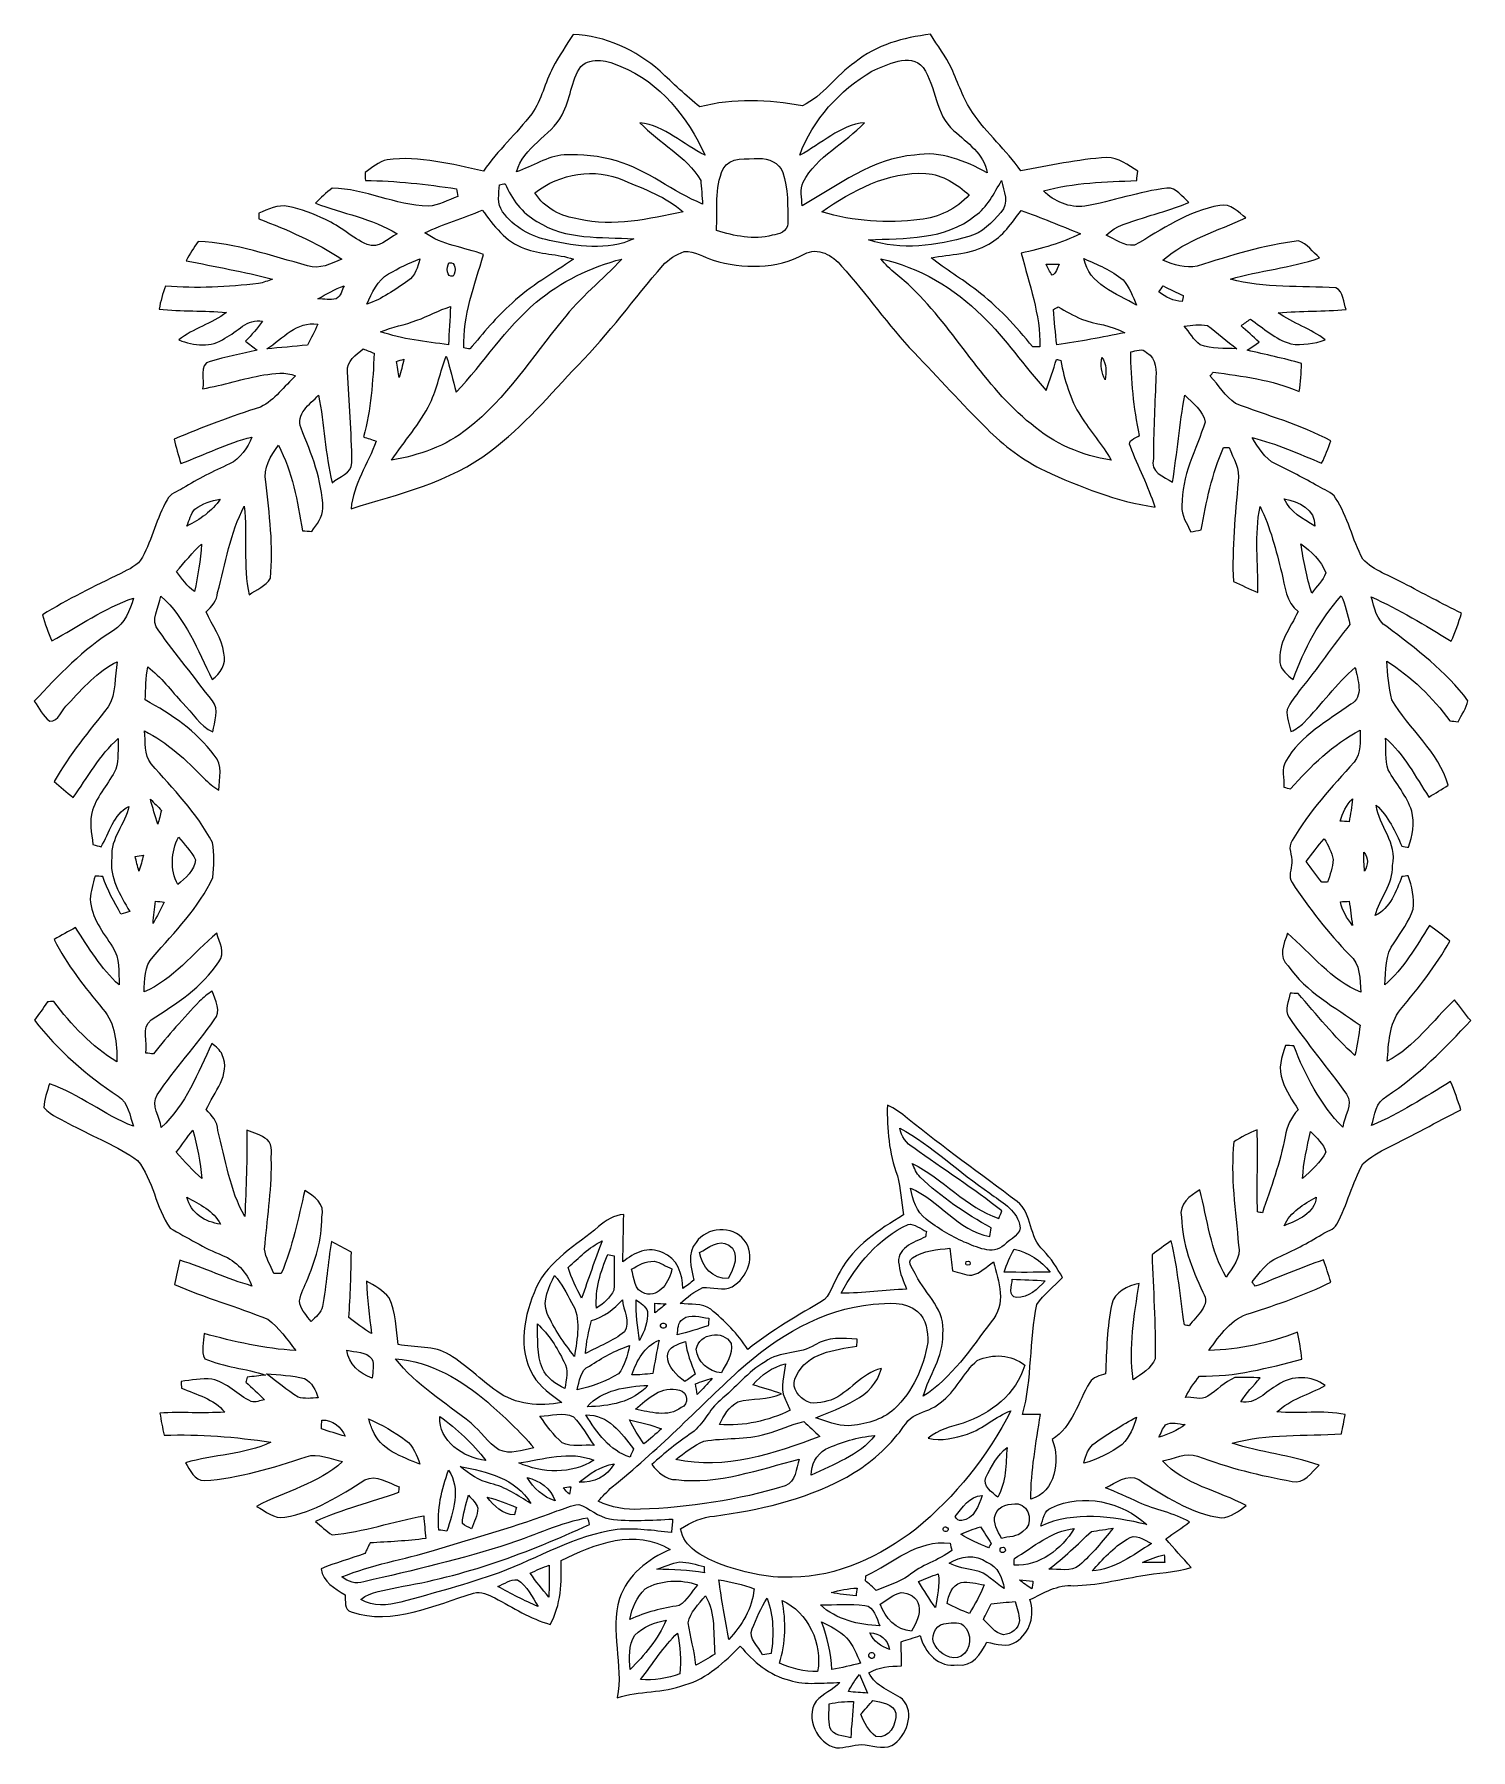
# Model space of a CAD drawing. Header units: centimetres. Extents: x -11.8 to 12.4, y -14.6 to 14.4.
import ezdxf

# ---------------------------------------------------------------- set-up
doc = ezdxf.new("R2010")
doc.units = ezdxf.units.CM
doc.header["$MEASUREMENT"] = 0
doc.layers.add('Layer 1', color=7, linetype='Continuous')

msp = doc.modelspace()

# ---------------------------------------------------------------- linework, layer by layer
at = {"layer": 'Layer 1', "color": 251}
for points, knots in [([(-2.68746, 14.35241), (-2.14348, 14.33301), (-1.62948, 14.08677), (-1.22308, 13.7354), (-1.22308, 13.7354), (-1.00506, 13.52726), (-0.78669, 13.31912), (-0.55104, 13.13039), (-0.55104, 13.13039), (0.01658, 13.28349), (0.60607, 13.24998), (1.17792, 13.14944), (1.17792, 13.14944), (1.53211, 13.31242), (1.74131, 13.66943), (2.06375, 13.88075), (2.06375, 13.88075), (2.42252, 14.17779), (2.88219, 14.3002), (3.33622, 14.35488), (3.33622, 14.35488), (3.45652, 14.16544), (3.59163, 13.98411), (3.69076, 13.78197), (3.69076, 13.78197), (3.80506, 13.53291), (3.8862, 13.26586), (4.04389, 13.03796), (4.04389, 13.03796), (4.28343, 12.68271), (4.6168, 12.40367), (4.85951, 12.05018), (4.85951, 12.05018), (5.34, 12.14014), (5.81942, 12.24562), (6.30872, 12.27737), (6.30872, 12.27737), (6.5084, 12.28231), (6.66821, 12.14543), (6.83084, 12.04877), (6.83084, 12.04877), (6.82449, 11.99515), (6.81884, 11.94117), (6.81284, 11.8872), (6.81284, 11.8872), (6.28615, 11.87027), (5.75345, 11.85157), (5.24157, 11.71504), (5.24157, 11.71504), (5.41937, 11.53125), (5.68219, 11.42506), (5.93866, 11.45752), (5.93866, 11.45752), (6.40503, 11.53548), (6.85306, 11.70517), (7.32331, 11.7602), (7.32331, 11.7602), (7.48347, 11.77607), (7.57978, 11.60851), (7.69444, 11.51996), (7.69444, 11.51996), (7.44114, 11.40919), (7.17232, 11.3411), (6.90986, 11.25643), (6.90986, 11.25643), (6.69819, 11.1827), (6.46148, 11.13543), (6.29955, 10.96751), (6.29955, 10.96751), (6.45266, 10.89907), (6.59694, 10.78018), (6.77616, 10.79782), (6.77616, 10.79782), (7.23759, 11.055), (7.67891, 11.38484), (8.21514, 11.46704), (8.21514, 11.46704), (8.39823, 11.5122), (8.52205, 11.35133), (8.6554, 11.25784), (8.6554, 11.25784), (8.17809, 11.04194), (7.65669, 10.89766), (7.25417, 10.54453), (7.25417, 10.54453), (7.4362, 10.4708), (7.63693, 10.40412), (7.83484, 10.44328), (7.83484, 10.44328), (8.39223, 10.62214), (8.95632, 10.80523), (9.54017, 10.87014), (9.54017, 10.87014), (9.68551, 10.82358), (9.78359, 10.68387), (9.89436, 10.58298), (9.89436, 10.58298), (9.40611, 10.41682), (8.88647, 10.37167), (8.39223, 10.22526), (8.39223, 10.22526), (8.96832, 10.06616), (9.57897, 10.11696), (10.16952, 10.07674), (10.16952, 10.07674), (10.30958, 10.02277), (10.29406, 9.82416), (10.34556, 9.71374), (10.34556, 9.71374), (9.96456, 9.6834), (9.58109, 9.68939), (9.20009, 9.65976), (9.20009, 9.65976), (9.44633, 9.47632), (9.75289, 9.39518), (9.99243, 9.2008), (9.99243, 9.2008), (9.80828, 9.13518), (9.6072, 9.10943), (9.41352, 9.13306), (9.41352, 9.13306), (9.15388, 9.2135), (8.94786, 9.39906), (8.73019, 9.55287), (8.73019, 9.55287), (8.67727, 9.51547), (8.62436, 9.47773), (8.57215, 9.43927), (8.57215, 9.43927), (8.67304, 9.34755), (8.77535, 9.25689), (8.8773, 9.16481), (8.8773, 9.16481), (8.81062, 9.11931), (8.74395, 9.07415), (8.67798, 9.02794), (8.67798, 9.02794), (8.98243, 8.95209), (9.29146, 8.89282), (9.59273, 8.80322), (9.59273, 8.80322), (9.58638, 8.64552), (9.57509, 8.48748), (9.55463, 8.33085), (9.55463, 8.33085), (9.09496, 8.53052), (8.59331, 8.58732), (8.10225, 8.65999), (8.10225, 8.65999), (8.09025, 8.642), (8.06591, 8.60601), (8.05356, 8.58802), (8.05356, 8.58802), (8.19644, 8.43844), (8.30651, 8.25006), (8.4769, 8.12871), (8.4769, 8.12871), (9.01241, 7.92127), (9.57756, 7.77557), (10.08486, 7.50006), (10.08486, 7.50006), (10.04252, 7.37129), (9.99384, 7.24429), (9.9314, 7.12364), (9.9314, 7.12364), (9.54652, 7.28098), (9.16587, 7.4549), (8.76053, 7.55297), (8.76053, 7.55297), (8.86672, 7.38717), (8.96549, 7.19878), (9.15176, 7.11024), (9.15176, 7.11024), (9.39518, 6.99206), (9.63754, 6.87211), (9.87072, 6.73347), (9.87072, 6.73347), (9.97056, 6.66926), (10.10144, 6.64175), (10.16706, 6.53521), (10.16706, 6.53521), (10.3759, 6.21877), (10.44646, 5.83565), (10.62461, 5.50439), (10.62461, 5.50439), (10.81087, 5.30825), (11.07863, 5.2264), (11.31182, 5.10011), (11.31182, 5.10011), (11.63461, 4.92548), (11.96022, 4.75544), (12.28937, 4.59246), (12.28937, 4.59246), (12.23645, 4.43406), (12.18953, 4.27214), (12.11262, 4.12291), (12.11262, 4.12291), (11.67518, 4.38891), (11.23491, 4.65843), (10.76748, 4.86869), (10.76748, 4.86869), (10.82357, 4.68912), (10.85109, 4.47005), (11.0303, 4.36563), (11.0303, 4.36563), (11.52278, 3.99415), (12.02514, 3.61421), (12.39802, 3.11679), (12.39802, 3.11679), (12.37509, 2.98591), (12.28654, 2.87973), (12.2301, 2.7626), (12.2301, 2.7626), (12.18424, 2.76789), (12.13838, 2.77283), (12.09322, 2.77777), (12.09322, 2.77777), (11.80571, 3.17641), (11.44376, 3.51896), (11.0296, 3.78319), (11.0296, 3.78319), (11.04688, 3.56553), (11.05747, 3.34469), (11.11426, 3.13302), (11.11426, 3.13302), (11.40566, 2.63984), (11.90202, 2.25566), (12.06606, 1.69086), (12.06606, 1.69086), (11.95529, 1.62525), (11.84734, 1.55751), (11.73833, 1.49119), (11.73833, 1.49119), (11.5122, 1.83268), (11.32593, 2.21791), (11.00631, 2.48391), (11.00631, 2.48391), (11.0236, 2.30717), (10.99644, 2.11984), (11.05464, 1.9491), (11.05464, 1.9491), (11.1827, 1.71732), (11.36967, 1.51271), (11.4494, 1.25518), (11.4494, 1.25518), (11.50161, 1.05269), (11.46457, 0.83891), (11.39613, 0.64453), (11.39613, 0.64453), (11.36826, 0.64876), (11.31217, 0.65758), (11.28395, 0.66181), (11.28395, 0.66181), (11.17071, 0.90946), (11.05817, 1.17122), (10.85074, 1.35573), (10.85074, 1.35573), (10.8966, 0.99942), (11.21375, 0.72143), (11.12767, 0.3362), (11.12767, 0.3362), (11.14072, 0.02152), (10.90119, -0.21308), (10.83522, -0.50624), (10.83522, -0.50624), (11.08639, -0.38065), (11.19187, -0.09737), (11.28148, 0.15169), (11.28148, 0.15169), (11.309, 0.15487), (11.36403, 0.16157), (11.39155, 0.16475), (11.39155, 0.16475), (11.45611, -0.01446), (11.49209, -0.20532), (11.47339, -0.39688), (11.47339, -0.39688), (11.40425, -0.60466), (11.27231, -0.78211), (11.15624, -0.96485), (11.15624, -0.96485), (10.99079, -1.16134), (11.01796, -1.4351), (10.99644, -1.67605), (10.99644, -1.67605), (11.31641, -1.40229), (11.5256, -1.02658), (11.74715, -0.67486), (11.74715, -0.67486), (11.8678, -0.7553), (11.9821, -0.84455), (12.09287, -0.93874), (12.09287, -0.93874), (11.85862, -1.35149), (11.56441, -1.72685), (11.26137, -2.09056), (11.26137, -2.09056), (11.0617, -2.33186), (11.06487, -2.66559), (11.0363, -2.96263), (11.0363, -2.96263), (11.5002, -2.72098), (11.80112, -2.27859), (12.16977, -1.92546), (12.16977, -1.92546), (12.26079, -2.04329), (12.35146, -2.16041), (12.44388, -2.27824), (12.44388, -2.27824), (12.00891, -2.74108), (11.56123, -3.2004), (11.02924, -3.55353), (11.02924, -3.55353), (10.84333, -3.64702), (10.8271, -3.86997), (10.77419, -4.04707), (10.77419, -4.04707), (11.24232, -3.84916), (11.67095, -3.56799), (12.10592, -3.30694), (12.10592, -3.30694), (12.17471, -3.46075), (12.22516, -3.62162), (12.27808, -3.78213), (12.27808, -3.78213), (11.86674, -3.9878), (11.46739, -4.21711), (11.05253, -4.41678), (11.05253, -4.41678), (10.89872, -4.48945), (10.75196, -4.58011), (10.62461, -4.69371), (10.62461, -4.69371), (10.44646, -5.01756), (10.36355, -5.3848), (10.18787, -5.71006), (10.18787, -5.71006), (10.13601, -5.80743), (10.01783, -5.82683), (9.93175, -5.88257), (9.93175, -5.88257), (9.6968, -6.03285), (9.44809, -6.15809), (9.19445, -6.27309), (9.19445, -6.27309), (8.99901, -6.34753), (8.88965, -6.53344), (8.75736, -6.68232), (8.75736, -6.68232), (8.77041, -6.70101), (8.79651, -6.73911), (8.80921, -6.75781), (8.80921, -6.75781), (9.19551, -6.61423), (9.57227, -6.44419), (9.96386, -6.31402), (9.96386, -6.31402), (10.00689, -6.43714), (10.04746, -6.56131), (10.0838, -6.68655), (10.0838, -6.68655), (9.65129, -6.90598), (9.19127, -7.06332), (8.73019, -7.20937), (8.73019, -7.20937), (8.41234, -7.2958), (8.2102, -7.58507), (8.03134, -7.84049), (8.03134, -7.84049), (8.54287, -7.82426), (9.0484, -7.71631), (9.52571, -7.53251), (9.52571, -7.53251), (9.55569, -7.68315), (9.58427, -7.83555), (9.59661, -7.98901), (9.59661, -7.98901), (9.03287, -8.134), (8.46173, -8.28922), (7.874, -8.27088), (7.874, -8.27088), (7.7851, -8.38412), (7.69691, -8.49983), (7.63517, -8.63071), (7.63517, -8.63071), (7.74982, -8.61201), (7.90363, -8.69103), (8.01194, -8.61095), (8.01194, -8.61095), (8.1661, -8.51112), (8.29451, -8.36824), (8.46667, -8.29804), (8.46667, -8.29804), (8.60742, -8.28851), (8.7503, -8.29522), (8.89212, -8.30263), (8.89212, -8.30263), (8.7817, -8.43597), (8.65999, -8.56086), (8.56721, -8.70832), (8.56721, -8.70832), (8.82332, -8.75559), (8.98948, -8.5284), (9.1948, -8.4201), (9.1948, -8.4201), (9.42657, -8.25359), (9.76454, -8.26206), (9.99208, -8.43209), (9.99208, -8.43209), (9.72079, -8.58167), (9.40435, -8.66069), (9.1754, -8.87765), (9.1754, -8.87765), (9.55816, -8.91222), (9.94798, -8.84308), (10.32722, -8.92069), (10.32722, -8.92069), (10.30817, -9.0297), (10.28559, -9.13589), (10.26689, -9.24595), (10.26689, -9.24595), (9.65412, -9.29146), (9.01594, -9.23078), (8.42045, -9.40576), (8.42045, -9.40576), (8.90164, -9.55851), (9.41105, -9.60367), (9.8873, -9.77547), (9.8873, -9.77547), (9.75924, -9.89259), (9.63471, -10.09897), (9.43292, -10.04817), (9.43292, -10.04817), (8.89035, -9.95186), (8.35307, -9.81675), (7.83696, -9.62272), (7.83696, -9.62272), (7.64152, -9.54899), (7.44044, -9.67281), (7.24994, -9.70209), (7.24994, -9.70209), (7.61577, -10.10991), (8.19573, -10.20269), (8.65964, -10.45669), (8.65964, -10.45669), (8.53299, -10.54417), (8.40317, -10.65847), (8.2423, -10.66518), (8.2423, -10.66518), (7.72301, -10.58792), (7.27922, -10.29652), (6.84812, -10.01783), (6.84812, -10.01783), (6.64669, -9.90635), (6.4643, -10.07745), (6.28756, -10.15471), (6.28756, -10.15471), (6.47665, -10.23267), (6.66291, -10.31734), (6.84918, -10.40306), (6.84918, -10.40306), (7.12787, -10.52865), (7.43832, -10.57804), (7.70572, -10.73044), (7.70572, -10.73044), (7.57661, -10.83063), (7.4422, -10.92376), (7.30603, -11.01443), (7.30603, -11.01443), (7.43867, -11.18341), (7.5886, -11.33722), (7.73183, -11.49809), (7.73183, -11.49809), (7.45666, -11.58699), (7.1628, -11.58663), (6.88093, -11.64237), (6.88093, -11.64237), (6.50557, -11.70552), (6.13375, -11.80006), (5.75098, -11.80747), (5.75098, -11.80747), (5.47934, -11.77925), (5.24616, -11.93377), (5.01015, -12.04101), (5.01015, -12.04101), (5.10646, -12.29854), (5.01262, -12.6044), (4.78049, -12.75292), (4.78049, -12.75292), (4.63162, -12.85628), (4.44923, -12.7889), (4.28766, -12.76103), (4.28766, -12.76103), (4.18677, -12.94977), (4.04812, -13.18507), (3.79166, -13.14238), (3.79166, -13.14238), (3.47945, -13.19918), (3.2318, -12.92684), (3.16265, -12.64849), (3.16265, -12.64849), (3.05576, -12.68342), (2.94852, -12.71799), (2.84198, -12.75256), (2.84198, -12.75256), (2.84339, -12.88732), (2.84868, -13.02456), (2.84515, -13.16037), (2.84515, -13.16037), (2.65748, -13.16496), (2.46345, -13.17272), (2.29976, -13.27609), (2.29976, -13.27609), (2.40806, -13.51139), (2.67018, -13.57665), (2.8635, -13.71917), (2.8635, -13.71917), (3.08363, -13.95589), (2.9337, -14.34924), (2.68499, -14.50305), (2.68499, -14.50305), (2.5206, -14.57254), (2.34244, -14.49035), (2.17346, -14.48682), (2.17346, -14.48682), (2.03129, -14.49387), (1.89265, -14.54362), (1.75048, -14.54044), (1.75048, -14.54044), (1.42452, -14.47377), (1.21708, -14.03738), (1.40864, -13.75551), (1.40864, -13.75551), (1.52506, -13.63063), (1.68804, -13.56078), (1.81081, -13.44224), (1.81081, -13.44224), (1.52576, -13.43625), (1.23507, -13.49163), (0.95779, -13.40203), (0.95779, -13.40203), (0.62159, -13.31666), (0.34608, -13.08911), (0.13053, -12.82524), (0.13053, -12.82524), (-0.13935, -13.09511), (-0.42721, -13.37275), (-0.80433, -13.48034), (-0.80433, -13.48034), (-1.17122, -13.61757), (-1.57374, -13.57595), (-1.94381, -13.69695), (-1.94381, -13.69695), (-1.83656, -13.14132), (-2.07504, -12.57335), (-1.90606, -12.02549), (-1.90606, -12.02549), (-1.77659, -11.62685), (-1.42734, -11.35697), (-1.05516, -11.19928), (-1.05516, -11.19928), (-1.63759, -10.82922), (-2.33221, -11.10403), (-2.89172, -11.38061), (-2.89172, -11.38061), (-2.87655, -11.74538), (-2.89278, -12.13414), (-3.07411, -12.46011), (-3.07411, -12.46011), (-3.40819, -12.36416), (-3.70381, -12.17683), (-4.00685, -12.01385), (-4.00685, -12.01385), (-4.11692, -11.95987), (-4.24039, -11.89249), (-4.36598, -11.93377), (-4.36598, -11.93377), (-5.02744, -12.12956), (-5.72911, -12.48622), (-6.42832, -12.24844), (-6.42832, -12.24844), (-6.55743, -12.21528), (-6.52004, -12.06006), (-6.53344, -11.96128), (-6.53344, -11.96128), (-6.70243, -11.84804), (-6.90986, -11.74891), (-6.93596, -11.51996), (-6.93596, -11.51996), (-6.69537, -11.42224), (-6.44384, -11.35239), (-6.20078, -11.26384), (-6.20078, -11.26384), (-6.1789, -11.21939), (-6.13481, -11.12979), (-6.11293, -11.08534), (-6.11293, -11.08534), (-5.79931, -11.06805), (-5.48569, -11.05217), (-5.17419, -11.01196), (-5.17419, -11.01196), (-5.18407, -10.88355), (-5.19642, -10.75408), (-5.207, -10.62637), (-5.207, -10.62637), (-5.72276, -10.72621), (-6.22547, -10.89766), (-6.7497, -10.95022), (-6.7497, -10.95022), (-6.85306, -10.88531), (-6.94055, -10.79853), (-7.03474, -10.72233), (-7.03474, -10.72233), (-6.58072, -10.52407), (-6.10129, -10.39389), (-5.6321, -10.23761), (-5.6321, -10.23761), (-5.62998, -10.21292), (-5.6261, -10.16318), (-5.62398, -10.13813), (-5.62398, -10.13813), (-5.80708, -10.07463), (-6.00569, -9.92258), (-6.20183, -10.02383), (-6.20183, -10.02383), (-6.61952, -10.28735), (-7.04921, -10.56922), (-7.54662, -10.6493), (-7.54662, -10.6493), (-7.73324, -10.69093), (-7.87435, -10.54453), (-8.02605, -10.47044), (-8.02605, -10.47044), (-7.5505, -10.20833), (-6.98324, -10.09474), (-6.57789, -9.71515), (-6.57789, -9.71515), (-6.77545, -9.67775), (-6.98535, -9.55781), (-7.18961, -9.63366), (-7.18961, -9.63366), (-7.74841, -9.81886), (-8.31885, -9.99561), (-8.9094, -10.03406), (-8.9094, -10.03406), (-9.07627, -10.03582), (-9.14964, -9.85555), (-9.22408, -9.73384), (-9.22408, -9.73384), (-8.7503, -9.59626), (-8.23313, -9.59944), (-7.78334, -9.38706), (-7.78334, -9.38706), (-8.37953, -9.29711), (-8.98278, -9.24842), (-9.58568, -9.26888), (-9.58568, -9.26888), (-9.61214, -9.14541), (-9.63507, -9.01912), (-9.65553, -8.89529), (-9.65553, -8.89529), (-9.29181, -8.87412), (-8.92634, -8.90658), (-8.56262, -8.87906), (-8.56262, -8.87906), (-8.74324, -8.65611), (-9.03958, -8.58379), (-9.29111, -8.47549), (-9.29111, -8.47549), (-9.29252, -8.44762), (-9.29569, -8.39258), (-9.29711, -8.36471), (-9.29711, -8.36471), (-9.12601, -8.33543), (-8.95244, -8.3118), (-8.77852, -8.32238), (-8.77852, -8.32238), (-8.52417, -8.37847), (-8.34461, -8.59367), (-8.11424, -8.70268), (-8.11424, -8.70268), (-8.04016, -8.71961), (-7.96572, -8.68468), (-7.8934, -8.67234), (-7.8934, -8.67234), (-7.99112, -8.5665), (-8.09943, -8.4709), (-8.20561, -8.37494), (-8.20561, -8.37494), (-8.20067, -8.35413), (-8.19009, -8.31286), (-8.1848, -8.29239), (-8.1848, -8.29239), (-8.08179, -8.27722), (-7.97666, -8.26805), (-7.87294, -8.25429), (-7.87294, -8.25429), (-8.20914, -8.14211), (-8.57215, -8.122), (-8.89811, -7.98019), (-8.89811, -7.98019), (-8.97008, -7.85495), (-8.9094, -7.69408), (-8.91152, -7.55509), (-8.91152, -7.55509), (-8.40423, -7.6902), (-7.89164, -7.81262), (-7.36494, -7.84154), (-7.36494, -7.84154), (-7.50817, -7.65528), (-7.64787, -7.45702), (-7.83661, -7.31449), (-7.83661, -7.31449), (-8.35413, -7.10036), (-8.89847, -6.95466), (-9.41105, -6.72641), (-9.41105, -6.72641), (-9.38213, -6.58954), (-9.34861, -6.45478), (-9.31721, -6.3186), (-9.31721, -6.3186), (-8.90658, -6.44666), (-8.51711, -6.63469), (-8.10295, -6.75358), (-8.10295, -6.75358), (-8.19256, -6.52498), (-8.36895, -6.32601), (-8.60072, -6.23676), (-8.60072, -6.23676), (-8.90976, -6.11329), (-9.19339, -5.93549), (-9.48408, -5.77815), (-9.48408, -5.77815), (-9.72749, -5.42996), (-9.76454, -4.96676), (-10.03194, -4.63479), (-10.03194, -4.63479), (-10.37237, -4.39385), (-10.76572, -4.23933), (-11.13331, -4.04389), (-11.13331, -4.04389), (-11.29418, -3.95041), (-11.48503, -3.88902), (-11.60992, -3.74544), (-11.60992, -3.74544), (-11.60921, -3.60574), (-11.55383, -3.4738), (-11.51678, -3.34116), (-11.51678, -3.34116), (-11.01372, -3.51684), (-10.59674, -3.86962), (-10.10144, -4.06012), (-10.10144, -4.06012), (-10.16212, -3.88303), (-10.18434, -3.65936), (-10.35932, -3.55353), (-10.35932, -3.55353), (-10.89201, -3.20287), (-11.37708, -2.77424), (-11.76867, -2.26942), (-11.76867, -2.26942), (-11.69564, -2.16676), (-11.62191, -2.06481), (-11.54889, -1.9625), (-11.54889, -1.9625), (-11.52313, -1.96039), (-11.47128, -1.9558), (-11.44552, -1.95333), (-11.44552, -1.95333), (-11.15131, -2.34844), (-10.80347, -2.71463), (-10.3819, -2.97356), (-10.3819, -2.97356), (-10.37872, -2.66524), (-10.40306, -2.32339), (-10.61896, -2.08351), (-10.61896, -2.08351), (-10.91883, -1.71309), (-11.22786, -1.33914), (-11.43776, -0.9084), (-11.43776, -0.9084), (-11.31923, -0.84067), (-11.20034, -0.77329), (-11.07969, -0.70908), (-11.07969, -0.70908), (-10.8525, -1.04069), (-10.65354, -1.40829), (-10.3445, -1.67287), (-10.3445, -1.67287), (-10.34697, -1.45803), (-10.32828, -1.21991), (-10.45351, -1.03505), (-10.45351, -1.03505), (-10.61579, -0.78811), (-10.81193, -0.53799), (-10.83098, -0.23001), (-10.83098, -0.23001), (-10.82216, -0.09631), (-10.78477, 0.03281), (-10.74808, 0.16087), (-10.74808, 0.16087), (-10.70504, 0.15804), (-10.662, 0.15487), (-10.61861, 0.15169), (-10.61861, 0.15169), (-10.54382, -0.07197), (-10.42529, -0.27623), (-10.3124, -0.48225), (-10.3124, -0.48225), (-10.26266, -0.46778), (-10.21292, -0.45261), (-10.16318, -0.4378), (-10.16318, -0.4378), (-10.32369, -0.15663), (-10.51631, 0.133), (-10.46586, 0.4766), (-10.46586, 0.4766), (-10.49408, 0.79481), (-10.23549, 1.0347), (-10.1794, 1.33562), (-10.1794, 1.33562), (-10.43376, 1.19768), (-10.51313, 0.89076), (-10.64507, 0.65229), (-10.64507, 0.65229), (-10.69128, 0.66569), (-10.73785, 0.6791), (-10.78406, 0.69215), (-10.78406, 0.69215), (-10.80841, 0.88441), (-10.8518, 1.08056), (-10.789, 1.27106), (-10.789, 1.27106), (-10.70857, 1.52682), (-10.51525, 1.72438), (-10.39777, 1.96109), (-10.39777, 1.96109), (-10.34944, 2.12831), (-10.36567, 2.30752), (-10.35861, 2.48003), (-10.35861, 2.48003), (-10.67364, 2.19816), (-10.87226, 1.82104), (-11.11991, 1.48484), (-11.11991, 1.48484), (-11.22574, 1.57515), (-11.33158, 1.66441), (-11.43811, 1.75366), (-11.43811, 1.75366), (-11.18164, 2.20521), (-10.84792, 2.60667), (-10.52618, 3.01202), (-10.52618, 3.01202), (-10.3886, 3.23779), (-10.42353, 3.52284), (-10.37343, 3.77366), (-10.37343, 3.77366), (-10.70751, 3.61491), (-10.95728, 3.32458), (-11.20493, 3.05788), (-11.20493, 3.05788), (-11.31147, 2.98062), (-11.3598, 2.75837), (-11.5129, 2.77142), (-11.5129, 2.77142), (-11.63073, 2.85397), (-11.69035, 2.99367), (-11.77255, 3.10691), (-11.77255, 3.10691), (-11.36826, 3.54753), (-10.94881, 3.98251), (-10.43905, 4.30248), (-10.43905, 4.30248), (-10.24326, 4.4196), (-10.16141, 4.64079), (-10.10038, 4.84823), (-10.10038, 4.84823), (-10.59427, 4.68313), (-11.02254, 4.37021), (-11.47939, 4.12609), (-11.47939, 4.12609), (-11.54042, 4.26861), (-11.59228, 4.41501), (-11.63567, 4.56424), (-11.63567, 4.56424), (-11.21163, 4.82741), (-10.76254, 5.04613), (-10.31381, 5.26415), (-10.31381, 5.26415), (-10.18011, 5.334), (-10.02277, 5.39397), (-9.94833, 5.53544), (-9.94833, 5.53544), (-9.78606, 5.84764), (-9.71056, 6.19866), (-9.5317, 6.50311), (-9.5317, 6.50311), (-9.48478, 6.61494), (-9.35849, 6.64034), (-9.26606, 6.69996), (-9.26606, 6.69996), (-9.01665, 6.85835), (-8.75101, 6.98641), (-8.48325, 7.11024), (-8.48325, 7.11024), (-8.2991, 7.19949), (-8.17915, 7.37941), (-8.10366, 7.56391), (-8.10366, 7.56391), (-8.51994, 7.46407), (-8.90023, 7.26228), (-9.30134, 7.11976), (-9.30134, 7.11976), (-9.34332, 7.25452), (-9.38177, 7.38999), (-9.4174, 7.52651), (-9.4174, 7.52651), (-8.93868, 7.72866), (-8.4522, 7.91281), (-7.95655, 8.06873), (-7.95655, 8.06873), (-7.72195, 8.19432), (-7.55615, 8.41481), (-7.36847, 8.59825), (-7.36847, 8.59825), (-7.53921, 8.66316), (-7.72513, 8.63882), (-7.90152, 8.6106), (-7.90152, 8.6106), (-8.25077, 8.55345), (-8.58626, 8.43456), (-8.93551, 8.37847), (-8.93551, 8.37847), (-8.89635, 8.51041), (-9.0103, 8.79369), (-8.80674, 8.83955), (-8.80674, 8.83955), (-8.5471, 8.91893), (-8.27934, 8.9662), (-8.01476, 9.02758), (-8.01476, 9.02758), (-8.08002, 9.07803), (-8.14599, 9.12777), (-8.21055, 9.17892), (-8.21055, 9.17892), (-8.11036, 9.28687), (-8.01088, 9.39588), (-7.92409, 9.51512), (-7.92409, 9.51512), (-8.18339, 9.56839), (-8.35025, 9.33238), (-8.55839, 9.22972), (-8.55839, 9.22972), (-8.78417, 9.06815), (-9.08932, 9.10131), (-9.33485, 9.20009), (-9.33485, 9.20009), (-9.09602, 9.39871), (-8.78134, 9.47279), (-8.5344, 9.66188), (-8.5344, 9.66188), (-8.91187, 9.70139), (-9.29217, 9.67916), (-9.66893, 9.71938), (-9.66893, 9.71938), (-9.64389, 9.85238), (-9.60826, 9.98326), (-9.55957, 10.10955), (-9.55957, 10.10955), (-9.03711, 10.06263), (-8.51182, 10.09297), (-7.99218, 10.15436), (-7.99218, 10.15436), (-7.91069, 10.1667), (-7.83343, 10.19669), (-7.75688, 10.22597), (-7.75688, 10.22597), (-8.23666, 10.35085), (-8.7249, 10.43799), (-9.21032, 10.53712), (-9.21032, 10.53712), (-9.15317, 10.65036), (-9.08438, 10.7569), (-9.011, 10.86026), (-9.011, 10.86026), (-8.37424, 10.8391), (-7.77487, 10.61191), (-7.16527, 10.45316), (-7.16527, 10.45316), (-6.96136, 10.38084), (-6.76875, 10.48844), (-6.58636, 10.56393), (-6.58636, 10.56393), (-7.02557, 10.84439), (-7.4997, 11.06064), (-7.98689, 11.24232), (-7.98689, 11.24232), (-7.98724, 11.26596), (-7.98759, 11.31394), (-7.98795, 11.33792), (-7.98795, 11.33792), (-7.83096, 11.40354), (-7.66974, 11.48574), (-7.49265, 11.45328), (-7.49265, 11.45328), (-7.27428, 11.41236), (-7.06684, 11.32346), (-6.86506, 11.23209), (-6.86506, 11.23209), (-6.61564, 11.11744), (-6.41068, 10.92553), (-6.16338, 10.80911), (-6.16338, 10.80911), (-5.96583, 10.73467), (-5.81201, 10.90189), (-5.65714, 10.99291), (-5.65714, 10.99291), (-6.07907, 11.24973), (-6.57472, 11.33299), (-7.03192, 11.50479), (-7.03192, 11.50479), (-6.94549, 11.59792), (-6.8513, 11.684), (-6.7497, 11.76091), (-6.7497, 11.76091), (-6.19654, 11.75279), (-5.68572, 11.47022), (-5.13292, 11.45505), (-5.13292, 11.45505), (-4.95618, 11.47092), (-4.79637, 11.557), (-4.63374, 11.62191), (-4.63374, 11.62191), (-4.64079, 11.66424), (-4.64785, 11.70623), (-4.6549, 11.74856), (-4.6549, 11.74856), (-5.16326, 11.82934), (-5.67584, 11.88332), (-6.19054, 11.89179), (-6.19054, 11.89179), (-6.19231, 11.92459), (-6.19548, 11.99021), (-6.19689, 12.02302), (-6.19689, 12.02302), (-6.0773, 12.10063), (-5.96829, 12.21034), (-5.8233, 12.23998), (-5.8233, 12.23998), (-5.27332, 12.30983), (-4.73287, 12.16025), (-4.19947, 12.04948), (-4.19947, 12.04948), (-3.96028, 12.39908), (-3.63961, 12.67883), (-3.3849, 13.01538), (-3.3849, 13.01538), (-3.22192, 13.2521), (-3.16124, 13.54102), (-3.03142, 13.79502), (-3.03142, 13.79502), (-2.92735, 13.98729), (-2.80494, 14.16826), (-2.68746, 14.35241), (-2.68746, 14.35241), (-2.68746, 14.35241), (-2.68746, 14.35241), (-2.68746, 14.35241)], [0, 0, 0, 0, 0.00373134, 0.00373134, 0.00373134, 0.00373134, 0.00746269, 0.00746269, 0.00746269, 0.00746269, 0.01119403, 0.01119403, 0.01119403, 0.01119403, 0.01492537, 0.01492537, 0.01492537, 0.01492537, 0.01865672, 0.01865672, 0.01865672, 0.01865672, 0.02238806, 0.02238806, 0.02238806, 0.02238806, 0.0261194, 0.0261194, 0.0261194, 0.0261194, 0.02985075, 0.02985075, 0.02985075, 0.02985075, 0.03358209, 0.03358209, 0.03358209, 0.03358209, 0.03731343, 0.03731343, 0.03731343, 0.03731343, 0.04104478, 0.04104478, 0.04104478, 0.04104478, 0.04477612, 0.04477612, 0.04477612, 0.04477612, 0.04850746, 0.04850746, 0.04850746, 0.04850746, 0.05223881, 0.05223881, 0.05223881, 0.05223881, 0.05597015, 0.05597015, 0.05597015, 0.05597015, 0.05970149, 0.05970149, 0.05970149, 0.05970149, 0.06343284, 0.06343284, 0.06343284, 0.06343284, 0.06716418, 0.06716418, 0.06716418, 0.06716418, 0.07089552, 0.07089552, 0.07089552, 0.07089552, 0.07462687, 0.07462687, 0.07462687, 0.07462687, 0.07835821, 0.07835821, 0.07835821, 0.07835821, 0.08208955, 0.08208955, 0.08208955, 0.08208955, 0.0858209, 0.0858209, 0.0858209, 0.0858209, 0.08955224, 0.08955224, 0.08955224, 0.08955224, 0.09328358, 0.09328358, 0.09328358, 0.09328358, 0.09701493, 0.09701493, 0.09701493, 0.09701493, 0.10074627, 0.10074627, 0.10074627, 0.10074627, 0.10447761, 0.10447761, 0.10447761, 0.10447761, 0.10820896, 0.10820896, 0.10820896, 0.10820896, 0.1119403, 0.1119403, 0.1119403, 0.1119403, 0.11567164, 0.11567164, 0.11567164, 0.11567164, 0.11940299, 0.11940299, 0.11940299, 0.11940299, 0.12313433, 0.12313433, 0.12313433, 0.12313433, 0.12686567, 0.12686567, 0.12686567, 0.12686567, 0.13059701, 0.13059701, 0.13059701, 0.13059701, 0.13432836, 0.13432836, 0.13432836, 0.13432836, 0.1380597, 0.1380597, 0.1380597, 0.1380597, 0.14179104, 0.14179104, 0.14179104, 0.14179104, 0.14552239, 0.14552239, 0.14552239, 0.14552239, 0.14925373, 0.14925373, 0.14925373, 0.14925373, 0.15298507, 0.15298507, 0.15298507, 0.15298507, 0.15671642, 0.15671642, 0.15671642, 0.15671642, 0.16044776, 0.16044776, 0.16044776, 0.16044776, 0.1641791, 0.1641791, 0.1641791, 0.1641791, 0.16791045, 0.16791045, 0.16791045, 0.16791045, 0.17164179, 0.17164179, 0.17164179, 0.17164179, 0.17537313, 0.17537313, 0.17537313, 0.17537313, 0.17910448, 0.17910448, 0.17910448, 0.17910448, 0.18283582, 0.18283582, 0.18283582, 0.18283582, 0.18656716, 0.18656716, 0.18656716, 0.18656716, 0.19029851, 0.19029851, 0.19029851, 0.19029851, 0.19402985, 0.19402985, 0.19402985, 0.19402985, 0.19776119, 0.19776119, 0.19776119, 0.19776119, 0.20149254, 0.20149254, 0.20149254, 0.20149254, 0.20522388, 0.20522388, 0.20522388, 0.20522388, 0.20895522, 0.20895522, 0.20895522, 0.20895522, 0.21268657, 0.21268657, 0.21268657, 0.21268657, 0.21641791, 0.21641791, 0.21641791, 0.21641791, 0.22014925, 0.22014925, 0.22014925, 0.22014925, 0.2238806, 0.2238806, 0.2238806, 0.2238806, 0.22761194, 0.22761194, 0.22761194, 0.22761194, 0.23134328, 0.23134328, 0.23134328, 0.23134328, 0.23507463, 0.23507463, 0.23507463, 0.23507463, 0.23880597, 0.23880597, 0.23880597, 0.23880597, 0.24253731, 0.24253731, 0.24253731, 0.24253731, 0.24626866, 0.24626866, 0.24626866, 0.24626866, 0.25, 0.25, 0.25, 0.25, 0.25373134, 0.25373134, 0.25373134, 0.25373134, 0.25746269, 0.25746269, 0.25746269, 0.25746269, 0.26119403, 0.26119403, 0.26119403, 0.26119403, 0.26492537, 0.26492537, 0.26492537, 0.26492537, 0.26865672, 0.26865672, 0.26865672, 0.26865672, 0.27238806, 0.27238806, 0.27238806, 0.27238806, 0.2761194, 0.2761194, 0.2761194, 0.2761194, 0.27985075, 0.27985075, 0.27985075, 0.27985075, 0.28358209, 0.28358209, 0.28358209, 0.28358209, 0.28731343, 0.28731343, 0.28731343, 0.28731343, 0.29104478, 0.29104478, 0.29104478, 0.29104478, 0.29477612, 0.29477612, 0.29477612, 0.29477612, 0.29850746, 0.29850746, 0.29850746, 0.29850746, 0.30223881, 0.30223881, 0.30223881, 0.30223881, 0.30597015, 0.30597015, 0.30597015, 0.30597015, 0.30970149, 0.30970149, 0.30970149, 0.30970149, 0.31343284, 0.31343284, 0.31343284, 0.31343284, 0.31716418, 0.31716418, 0.31716418, 0.31716418, 0.32089552, 0.32089552, 0.32089552, 0.32089552, 0.32462687, 0.32462687, 0.32462687, 0.32462687, 0.32835821, 0.32835821, 0.32835821, 0.32835821, 0.33208955, 0.33208955, 0.33208955, 0.33208955, 0.3358209, 0.3358209, 0.3358209, 0.3358209, 0.33955224, 0.33955224, 0.33955224, 0.33955224, 0.34328358, 0.34328358, 0.34328358, 0.34328358, 0.34701493, 0.34701493, 0.34701493, 0.34701493, 0.35074627, 0.35074627, 0.35074627, 0.35074627, 0.35447761, 0.35447761, 0.35447761, 0.35447761, 0.35820896, 0.35820896, 0.35820896, 0.35820896, 0.3619403, 0.3619403, 0.3619403, 0.3619403, 0.36567164, 0.36567164, 0.36567164, 0.36567164, 0.36940299, 0.36940299, 0.36940299, 0.36940299, 0.37313433, 0.37313433, 0.37313433, 0.37313433, 0.37686567, 0.37686567, 0.37686567, 0.37686567, 0.38059701, 0.38059701, 0.38059701, 0.38059701, 0.38432836, 0.38432836, 0.38432836, 0.38432836, 0.3880597, 0.3880597, 0.3880597, 0.3880597, 0.39179104, 0.39179104, 0.39179104, 0.39179104, 0.39552239, 0.39552239, 0.39552239, 0.39552239, 0.39925373, 0.39925373, 0.39925373, 0.39925373, 0.40298507, 0.40298507, 0.40298507, 0.40298507, 0.40671642, 0.40671642, 0.40671642, 0.40671642, 0.41044776, 0.41044776, 0.41044776, 0.41044776, 0.4141791, 0.4141791, 0.4141791, 0.4141791, 0.41791045, 0.41791045, 0.41791045, 0.41791045, 0.42164179, 0.42164179, 0.42164179, 0.42164179, 0.42537313, 0.42537313, 0.42537313, 0.42537313, 0.42910448, 0.42910448, 0.42910448, 0.42910448, 0.43283582, 0.43283582, 0.43283582, 0.43283582, 0.43656716, 0.43656716, 0.43656716, 0.43656716, 0.44029851, 0.44029851, 0.44029851, 0.44029851, 0.44402985, 0.44402985, 0.44402985, 0.44402985, 0.44776119, 0.44776119, 0.44776119, 0.44776119, 0.45149254, 0.45149254, 0.45149254, 0.45149254, 0.45522388, 0.45522388, 0.45522388, 0.45522388, 0.45895522, 0.45895522, 0.45895522, 0.45895522, 0.46268657, 0.46268657, 0.46268657, 0.46268657, 0.46641791, 0.46641791, 0.46641791, 0.46641791, 0.47014925, 0.47014925, 0.47014925, 0.47014925, 0.4738806, 0.4738806, 0.4738806, 0.4738806, 0.47761194, 0.47761194, 0.47761194, 0.47761194, 0.48134328, 0.48134328, 0.48134328, 0.48134328, 0.48507463, 0.48507463, 0.48507463, 0.48507463, 0.48880597, 0.48880597, 0.48880597, 0.48880597, 0.49253731, 0.49253731, 0.49253731, 0.49253731, 0.49626866, 0.49626866, 0.49626866, 0.49626866, 0.5, 0.5, 0.5, 0.5, 0.50373134, 0.50373134, 0.50373134, 0.50373134, 0.50746269, 0.50746269, 0.50746269, 0.50746269, 0.51119403, 0.51119403, 0.51119403, 0.51119403, 0.51492537, 0.51492537, 0.51492537, 0.51492537, 0.51865672, 0.51865672, 0.51865672, 0.51865672, 0.52238806, 0.52238806, 0.52238806, 0.52238806, 0.5261194, 0.5261194, 0.5261194, 0.5261194, 0.52985075, 0.52985075, 0.52985075, 0.52985075, 0.53358209, 0.53358209, 0.53358209, 0.53358209, 0.53731343, 0.53731343, 0.53731343, 0.53731343, 0.54104478, 0.54104478, 0.54104478, 0.54104478, 0.54477612, 0.54477612, 0.54477612, 0.54477612, 0.54850746, 0.54850746, 0.54850746, 0.54850746, 0.55223881, 0.55223881, 0.55223881, 0.55223881, 0.55597015, 0.55597015, 0.55597015, 0.55597015, 0.55970149, 0.55970149, 0.55970149, 0.55970149, 0.56343284, 0.56343284, 0.56343284, 0.56343284, 0.56716418, 0.56716418, 0.56716418, 0.56716418, 0.57089552, 0.57089552, 0.57089552, 0.57089552, 0.57462687, 0.57462687, 0.57462687, 0.57462687, 0.57835821, 0.57835821, 0.57835821, 0.57835821, 0.58208955, 0.58208955, 0.58208955, 0.58208955, 0.5858209, 0.5858209, 0.5858209, 0.5858209, 0.58955224, 0.58955224, 0.58955224, 0.58955224, 0.59328358, 0.59328358, 0.59328358, 0.59328358, 0.59701493, 0.59701493, 0.59701493, 0.59701493, 0.60074627, 0.60074627, 0.60074627, 0.60074627, 0.60447761, 0.60447761, 0.60447761, 0.60447761, 0.60820896, 0.60820896, 0.60820896, 0.60820896, 0.6119403, 0.6119403, 0.6119403, 0.6119403, 0.61567164, 0.61567164, 0.61567164, 0.61567164, 0.61940299, 0.61940299, 0.61940299, 0.61940299, 0.62313433, 0.62313433, 0.62313433, 0.62313433, 0.62686567, 0.62686567, 0.62686567, 0.62686567, 0.63059701, 0.63059701, 0.63059701, 0.63059701, 0.63432836, 0.63432836, 0.63432836, 0.63432836, 0.6380597, 0.6380597, 0.6380597, 0.6380597, 0.64179104, 0.64179104, 0.64179104, 0.64179104, 0.64552239, 0.64552239, 0.64552239, 0.64552239, 0.64925373, 0.64925373, 0.64925373, 0.64925373, 0.65298507, 0.65298507, 0.65298507, 0.65298507, 0.65671642, 0.65671642, 0.65671642, 0.65671642, 0.66044776, 0.66044776, 0.66044776, 0.66044776, 0.6641791, 0.6641791, 0.6641791, 0.6641791, 0.66791045, 0.66791045, 0.66791045, 0.66791045, 0.67164179, 0.67164179, 0.67164179, 0.67164179, 0.67537313, 0.67537313, 0.67537313, 0.67537313, 0.67910448, 0.67910448, 0.67910448, 0.67910448, 0.68283582, 0.68283582, 0.68283582, 0.68283582, 0.68656716, 0.68656716, 0.68656716, 0.68656716, 0.69029851, 0.69029851, 0.69029851, 0.69029851, 0.69402985, 0.69402985, 0.69402985, 0.69402985, 0.69776119, 0.69776119, 0.69776119, 0.69776119, 0.70149254, 0.70149254, 0.70149254, 0.70149254, 0.70522388, 0.70522388, 0.70522388, 0.70522388, 0.70895522, 0.70895522, 0.70895522, 0.70895522, 0.71268657, 0.71268657, 0.71268657, 0.71268657, 0.71641791, 0.71641791, 0.71641791, 0.71641791, 0.72014925, 0.72014925, 0.72014925, 0.72014925, 0.7238806, 0.7238806, 0.7238806, 0.7238806, 0.72761194, 0.72761194, 0.72761194, 0.72761194, 0.73134328, 0.73134328, 0.73134328, 0.73134328, 0.73507463, 0.73507463, 0.73507463, 0.73507463, 0.73880597, 0.73880597, 0.73880597, 0.73880597, 0.74253731, 0.74253731, 0.74253731, 0.74253731, 0.74626866, 0.74626866, 0.74626866, 0.74626866, 0.75, 0.75, 0.75, 0.75, 0.75373134, 0.75373134, 0.75373134, 0.75373134, 0.75746269, 0.75746269, 0.75746269, 0.75746269, 0.76119403, 0.76119403, 0.76119403, 0.76119403, 0.76492537, 0.76492537, 0.76492537, 0.76492537, 0.76865672, 0.76865672, 0.76865672, 0.76865672, 0.77238806, 0.77238806, 0.77238806, 0.77238806, 0.7761194, 0.7761194, 0.7761194, 0.7761194, 0.77985075, 0.77985075, 0.77985075, 0.77985075, 0.78358209, 0.78358209, 0.78358209, 0.78358209, 0.78731343, 0.78731343, 0.78731343, 0.78731343, 0.79104478, 0.79104478, 0.79104478, 0.79104478, 0.79477612, 0.79477612, 0.79477612, 0.79477612, 0.79850746, 0.79850746, 0.79850746, 0.79850746, 0.80223881, 0.80223881, 0.80223881, 0.80223881, 0.80597015, 0.80597015, 0.80597015, 0.80597015, 0.80970149, 0.80970149, 0.80970149, 0.80970149, 0.81343284, 0.81343284, 0.81343284, 0.81343284, 0.81716418, 0.81716418, 0.81716418, 0.81716418, 0.82089552, 0.82089552, 0.82089552, 0.82089552, 0.82462687, 0.82462687, 0.82462687, 0.82462687, 0.82835821, 0.82835821, 0.82835821, 0.82835821, 0.83208955, 0.83208955, 0.83208955, 0.83208955, 0.8358209, 0.8358209, 0.8358209, 0.8358209, 0.83955224, 0.83955224, 0.83955224, 0.83955224, 0.84328358, 0.84328358, 0.84328358, 0.84328358, 0.84701493, 0.84701493, 0.84701493, 0.84701493, 0.85074627, 0.85074627, 0.85074627, 0.85074627, 0.85447761, 0.85447761, 0.85447761, 0.85447761, 0.85820896, 0.85820896, 0.85820896, 0.85820896, 0.8619403, 0.8619403, 0.8619403, 0.8619403, 0.86567164, 0.86567164, 0.86567164, 0.86567164, 0.86940299, 0.86940299, 0.86940299, 0.86940299, 0.87313433, 0.87313433, 0.87313433, 0.87313433, 0.87686567, 0.87686567, 0.87686567, 0.87686567, 0.88059701, 0.88059701, 0.88059701, 0.88059701, 0.88432836, 0.88432836, 0.88432836, 0.88432836, 0.8880597, 0.8880597, 0.8880597, 0.8880597, 0.89179104, 0.89179104, 0.89179104, 0.89179104, 0.89552239, 0.89552239, 0.89552239, 0.89552239, 0.89925373, 0.89925373, 0.89925373, 0.89925373, 0.90298507, 0.90298507, 0.90298507, 0.90298507, 0.90671642, 0.90671642, 0.90671642, 0.90671642, 0.91044776, 0.91044776, 0.91044776, 0.91044776, 0.9141791, 0.9141791, 0.9141791, 0.9141791, 0.91791045, 0.91791045, 0.91791045, 0.91791045, 0.92164179, 0.92164179, 0.92164179, 0.92164179, 0.92537313, 0.92537313, 0.92537313, 0.92537313, 0.92910448, 0.92910448, 0.92910448, 0.92910448, 0.93283582, 0.93283582, 0.93283582, 0.93283582, 0.93656716, 0.93656716, 0.93656716, 0.93656716, 0.94029851, 0.94029851, 0.94029851, 0.94029851, 0.94402985, 0.94402985, 0.94402985, 0.94402985, 0.94776119, 0.94776119, 0.94776119, 0.94776119, 0.95149254, 0.95149254, 0.95149254, 0.95149254, 0.95522388, 0.95522388, 0.95522388, 0.95522388, 0.95895522, 0.95895522, 0.95895522, 0.95895522, 0.96268657, 0.96268657, 0.96268657, 0.96268657, 0.96641791, 0.96641791, 0.96641791, 0.96641791, 0.97014925, 0.97014925, 0.97014925, 0.97014925, 0.9738806, 0.9738806, 0.9738806, 0.9738806, 0.97761194, 0.97761194, 0.97761194, 0.97761194, 0.98134328, 0.98134328, 0.98134328, 0.98134328, 0.98507463, 0.98507463, 0.98507463, 0.98507463, 0.98880597, 0.98880597, 0.98880597, 0.98880597, 0.99253731, 0.99253731, 0.99253731, 0.99253731, 1, 1, 1, 1]), ([(-2.5587, 13.81337), (-2.73156, 13.57242), (-2.72344, 13.25139), (-2.87584, 12.99916), (-2.87584, 12.99916), (-3.06811, 12.62733), (-3.53307, 12.46011), (-3.64173, 12.03572), (-3.64173, 12.03572), (-3.37326, 12.12991), (-3.12879, 12.29677), (-2.83916, 12.32464), (-2.83916, 12.32464), (-2.54423, 12.32676), (-2.24296, 12.31018), (-1.95968, 12.21916), (-1.95968, 12.21916), (-1.43298, 12.06959), (-1.0093, 11.69635), (-0.50624, 11.49279), (-0.50624, 11.49279), (-0.51364, 11.59263), (-0.52846, 11.79195), (-0.53587, 11.89179), (-0.53587, 11.89179), (-0.78493, 12.30348), (-1.23649, 12.52114), (-1.56139, 12.86157), (-1.56139, 12.86157), (-1.14053, 12.82171), (-0.83467, 12.48692), (-0.46461, 12.31865), (-0.46461, 12.31865), (-0.75812, 12.95082), (-1.22202, 13.54737), (-1.88666, 13.81337), (-1.88666, 13.81337), (-2.09021, 13.90897), (-2.37349, 13.98341), (-2.5587, 13.81337), (-2.5587, 13.81337), (-2.5587, 13.81337), (-2.5587, 13.81337), (-2.5587, 13.81337)], [0, 0, 0, 0, 0.08333333, 0.08333333, 0.08333333, 0.08333333, 0.16666667, 0.16666667, 0.16666667, 0.16666667, 0.25, 0.25, 0.25, 0.25, 0.33333333, 0.33333333, 0.33333333, 0.33333333, 0.41666667, 0.41666667, 0.41666667, 0.41666667, 0.5, 0.5, 0.5, 0.5, 0.58333333, 0.58333333, 0.58333333, 0.58333333, 0.66666667, 0.66666667, 0.66666667, 0.66666667, 0.75, 0.75, 0.75, 0.75, 0.83333333, 0.83333333, 0.83333333, 0.83333333, 1, 1, 1, 1]), ([(2.35021, 13.73434), (1.80622, 13.41473), (1.34937, 12.91378), (1.13206, 12.31759), (1.13206, 12.31759), (1.49578, 12.49856), (1.80375, 12.82771), (2.22638, 12.86404), (2.22638, 12.86404), (1.89936, 12.51409), (1.41781, 12.30348), (1.19027, 11.86286), (1.19027, 11.86286), (1.12642, 11.73939), (1.17369, 11.59192), (1.17122, 11.4621), (1.17122, 11.4621), (1.77482, 11.80324), (2.35091, 12.26185), (3.06952, 12.319), (3.06952, 12.319), (3.50414, 12.39449), (3.91971, 12.22375), (4.29189, 12.01808), (4.29189, 12.01808), (4.24039, 12.33946), (3.95605, 12.52714), (3.73239, 12.72893), (3.73239, 12.72893), (3.41066, 12.99986), (3.43817, 13.468), (3.21275, 13.79679), (3.21275, 13.79679), (2.98873, 14.0589), (2.60138, 13.83171), (2.35021, 13.73434), (2.35021, 13.73434), (2.35021, 13.73434), (2.35021, 13.73434), (2.35021, 13.73434)], [0, 0, 0, 0, 0.09090909, 0.09090909, 0.09090909, 0.09090909, 0.18181818, 0.18181818, 0.18181818, 0.18181818, 0.27272727, 0.27272727, 0.27272727, 0.27272727, 0.36363636, 0.36363636, 0.36363636, 0.36363636, 0.45454545, 0.45454545, 0.45454545, 0.45454545, 0.54545455, 0.54545455, 0.54545455, 0.54545455, 0.63636364, 0.63636364, 0.63636364, 0.63636364, 0.72727273, 0.72727273, 0.72727273, 0.72727273, 0.81818182, 0.81818182, 0.81818182, 0.81818182, 1, 1, 1, 1]), ([(-0.15875, 12.0837), (-0.31044, 11.76161), (-0.25365, 11.38837), (-0.27234, 11.04583), (-0.27234, 11.04583), (0.03104, 10.95516), (0.35489, 10.88037), (0.66851, 10.96751), (0.66851, 10.96751), (0.7747, 10.97351), (0.93098, 11.03595), (0.93204, 11.16471), (0.93204, 11.16471), (0.92922, 11.45187), (0.9398, 11.75067), (0.84526, 12.0269), (0.84526, 12.0269), (0.79163, 12.192), (0.60149, 12.2615), (0.44168, 12.26185), (0.44168, 12.26185), (0.24694, 12.24597), (-0.04868, 12.29995), (-0.15875, 12.0837), (-0.15875, 12.0837), (-0.15875, 12.0837), (-0.15875, 12.0837), (-0.15875, 12.0837)], [0, 0, 0, 0, 0.125, 0.125, 0.125, 0.125, 0.25, 0.25, 0.25, 0.25, 0.375, 0.375, 0.375, 0.375, 0.5, 0.5, 0.5, 0.5, 0.625, 0.625, 0.625, 0.625, 0.75, 0.75, 0.75, 0.75, 1, 1, 1, 1]), ([(-3.3334, 11.68047), (-3.17394, 11.42647), (-2.88255, 11.27619), (-2.58974, 11.24021), (-2.58974, 11.24021), (-2.00801, 11.09592), (-1.40829, 11.24514), (-0.83503, 11.36086), (-0.83503, 11.36086), (-1.1176, 11.61415), (-1.48519, 11.74221), (-1.82915, 11.88896), (-1.82915, 11.88896), (-2.32269, 12.10874), (-2.91289, 12.01279), (-3.3334, 11.68047), (-3.3334, 11.68047), (-3.3334, 11.68047), (-3.3334, 11.68047), (-3.3334, 11.68047)], [0, 0, 0, 0, 0.16666667, 0.16666667, 0.16666667, 0.16666667, 0.33333333, 0.33333333, 0.33333333, 0.33333333, 0.5, 0.5, 0.5, 0.5, 0.66666667, 0.66666667, 0.66666667, 0.66666667, 1, 1, 1, 1]), ([(1.50601, 11.36086), (2.0387, 11.19752), (2.60456, 11.16365), (3.15666, 11.23244), (3.15666, 11.23244), (3.4731, 11.25926), (3.77543, 11.41307), (3.99027, 11.6459), (3.99027, 11.6459), (3.78319, 11.82652), (3.54259, 11.98774), (3.25931, 12.0082), (3.25931, 12.0082), (2.61267, 12.04348), (2.01683, 11.7221), (1.50601, 11.36086), (1.50601, 11.36086), (1.50601, 11.36086), (1.50601, 11.36086), (1.50601, 11.36086)], [0, 0, 0, 0, 0.16666667, 0.16666667, 0.16666667, 0.16666667, 0.33333333, 0.33333333, 0.33333333, 0.33333333, 0.5, 0.5, 0.5, 0.5, 0.66666667, 0.66666667, 0.66666667, 0.66666667, 1, 1, 1, 1]), ([(4.53214, 11.88685), (4.40937, 11.67165), (4.29542, 11.43882), (4.08623, 11.29383), (4.08623, 11.29383), (3.58775, 10.88214), (2.89736, 10.91953), (2.29306, 10.88849), (2.29306, 10.88849), (2.83951, 10.70116), (3.43676, 10.79006), (3.98074, 10.94281), (3.98074, 10.94281), (4.20652, 11.00455), (4.37621, 11.17847), (4.52226, 11.35239), (4.52226, 11.35239), (4.67148, 11.49773), (4.57306, 11.71399), (4.53214, 11.88685), (4.53214, 11.88685), (4.53214, 11.88685), (4.53214, 11.88685), (4.53214, 11.88685)], [0, 0, 0, 0, 0.14285714, 0.14285714, 0.14285714, 0.14285714, 0.28571429, 0.28571429, 0.28571429, 0.28571429, 0.42857143, 0.42857143, 0.42857143, 0.42857143, 0.57142857, 0.57142857, 0.57142857, 0.57142857, 0.71428571, 0.71428571, 0.71428571, 0.71428571, 1, 1, 1, 1]), ([(-3.93136, 11.81841), (-3.937, 11.66636), (-3.97933, 11.49491), (-3.87809, 11.36368), (-3.87809, 11.36368), (-3.69429, 11.1058), (-3.39796, 10.93682), (-3.08822, 10.88037), (-3.08822, 10.88037), (-2.62749, 10.77313), (-2.10996, 10.70151), (-1.66582, 10.90507), (-1.66582, 10.90507), (-2.21509, 10.94211), (-2.81728, 10.88108), (-3.29883, 11.20069), (-3.29883, 11.20069), (-3.54894, 11.33969), (-3.72428, 11.57676), (-3.83575, 11.83534), (-3.83575, 11.83534), (-3.85974, 11.83111), (-3.90737, 11.82264), (-3.93136, 11.81841), (-3.93136, 11.81841), (-3.93136, 11.81841), (-3.93136, 11.81841), (-3.93136, 11.81841)], [0, 0, 0, 0, 0.125, 0.125, 0.125, 0.125, 0.25, 0.25, 0.25, 0.25, 0.375, 0.375, 0.375, 0.375, 0.5, 0.5, 0.5, 0.5, 0.625, 0.625, 0.625, 0.625, 0.75, 0.75, 0.75, 0.75, 1, 1, 1, 1]), ([(-5.18724, 11.00878), (-4.90008, 10.79782), (-4.52755, 10.76784), (-4.20123, 10.64084), (-4.20123, 10.64084), (-4.34622, 10.12366), (-4.55083, 9.6139), (-4.53073, 9.06604), (-4.53073, 9.06604), (-4.50603, 9.0618), (-4.45664, 9.05334), (-4.43195, 9.0491), (-4.43195, 9.0491), (-4.19911, 9.31086), (-3.98568, 9.59167), (-3.71828, 9.82063), (-3.71828, 9.82063), (-3.40783, 10.11414), (-3.03177, 10.32192), (-2.68252, 10.56393), (-2.68252, 10.56393), (-2.95099, 10.65565), (-3.24485, 10.64084), (-3.50943, 10.74349), (-3.50943, 10.74349), (-3.82411, 10.85638), (-4.03296, 11.12979), (-4.22063, 11.39119), (-4.22063, 11.39119), (-4.53778, 11.25079), (-4.87433, 11.1566), (-5.18724, 11.00878), (-5.18724, 11.00878), (-5.18724, 11.00878), (-5.18724, 11.00878), (-5.18724, 11.00878)], [0, 0, 0, 0, 0.1, 0.1, 0.1, 0.1, 0.2, 0.2, 0.2, 0.2, 0.3, 0.3, 0.3, 0.3, 0.4, 0.4, 0.4, 0.4, 0.5, 0.5, 0.5, 0.5, 0.6, 0.6, 0.6, 0.6, 0.7, 0.7, 0.7, 0.7, 0.8, 0.8, 0.8, 0.8, 1, 1, 1, 1]), ([(4.86481, 11.38626), (4.70782, 11.176), (4.55683, 10.94422), (4.31871, 10.81793), (4.31871, 10.81793), (4.02555, 10.64366), (3.67312, 10.64507), (3.34751, 10.5858), (3.34751, 10.5858), (3.59304, 10.39072), (3.86503, 10.23232), (4.11162, 10.03794), (4.11162, 10.03794), (4.47181, 9.76736), (4.77943, 9.43363), (5.06024, 9.08297), (5.06024, 9.08297), (5.09058, 9.08367), (5.15161, 9.08544), (5.18195, 9.08614), (5.18195, 9.08614), (5.19077, 9.62872), (4.9971, 10.14483), (4.86763, 10.66341), (4.86763, 10.66341), (5.20876, 10.74208), (5.54778, 10.83345), (5.86281, 10.99079), (5.86281, 10.99079), (5.53367, 11.1312), (5.2003, 11.26137), (4.86481, 11.38626), (4.86481, 11.38626), (4.86481, 11.38626), (4.86481, 11.38626), (4.86481, 11.38626)], [0, 0, 0, 0, 0.1, 0.1, 0.1, 0.1, 0.2, 0.2, 0.2, 0.2, 0.3, 0.3, 0.3, 0.3, 0.4, 0.4, 0.4, 0.4, 0.5, 0.5, 0.5, 0.5, 0.6, 0.6, 0.6, 0.6, 0.7, 0.7, 0.7, 0.7, 0.8, 0.8, 0.8, 0.8, 1, 1, 1, 1]), ([(-0.81456, 10.69058), (-0.95074, 10.64225), (-1.08091, 10.56499), (-1.17722, 10.45598), (-1.17722, 10.45598), (-1.6577, 9.90071), (-2.08598, 9.29957), (-2.60421, 8.77746), (-2.60421, 8.77746), (-3.07799, 8.27546), (-3.52989, 7.74665), (-4.07988, 7.32472), (-4.07988, 7.32472), (-4.76532, 6.8012), (-5.62469, 6.60471), (-6.4322, 6.35494), (-6.4322, 6.35494), (-6.39233, 6.76381), (-6.14856, 7.11517), (-6.00745, 7.493), (-6.00745, 7.493), (-6.08013, 7.51805), (-6.1528, 7.54274), (-6.22512, 7.56744), (-6.22512, 7.56744), (-6.09071, 8.02393), (-6.06813, 8.50406), (-6.04132, 8.97608), (-6.04132, 8.97608), (-6.10411, 9.00112), (-6.16691, 9.02617), (-6.2297, 9.05122), (-6.2297, 9.05122), (-6.34541, 8.94609), (-6.51263, 8.8459), (-6.49111, 8.66563), (-6.49111, 8.66563), (-6.46148, 8.15446), (-6.42408, 7.64328), (-6.41844, 7.1307), (-6.41844, 7.1307), (-6.42267, 6.95325), (-6.63328, 6.89222), (-6.75252, 6.79309), (-6.75252, 6.79309), (-6.87141, 7.27781), (-6.87917, 7.78016), (-6.98112, 8.26805), (-6.98112, 8.26805), (-7.12611, 8.11601), (-7.37447, 7.9502), (-7.27604, 7.71313), (-7.27604, 7.71313), (-7.09859, 7.28098), (-6.92009, 6.83719), (-6.90668, 6.36305), (-6.90668, 6.36305), (-6.90704, 6.21065), (-7.01534, 6.09106), (-7.0933, 5.97006), (-7.0933, 5.97006), (-7.14622, 5.97464), (-7.19914, 5.97923), (-7.2517, 5.98346), (-7.2517, 5.98346), (-7.33531, 6.47559), (-7.41856, 6.979), (-7.65775, 7.42386), (-7.65775, 7.42386), (-7.78334, 7.24394), (-7.92586, 7.04003), (-7.86765, 6.80649), (-7.86765, 6.80649), (-7.81614, 6.26639), (-7.73395, 5.72452), (-7.79251, 5.18089), (-7.79251, 5.18089), (-7.86871, 5.04507), (-8.03169, 4.99322), (-8.15093, 4.90326), (-8.15093, 4.90326), (-8.25994, 5.3915), (-8.17316, 5.90197), (-8.23278, 6.39657), (-8.23278, 6.39657), (-8.46984, 5.94431), (-8.5538, 5.43101), (-8.68186, 4.94136), (-8.68186, 4.94136), (-8.6928, 4.80448), (-8.78311, 4.70429), (-8.87518, 4.61539), (-8.87518, 4.61539), (-8.77888, 4.38185), (-8.60249, 4.17583), (-8.57603, 3.9183), (-8.57603, 3.9183), (-8.52629, 3.73698), (-8.63459, 3.57293), (-8.77676, 3.47521), (-8.77676, 3.47521), (-9.01383, 3.96981), (-9.21844, 4.50744), (-9.63824, 4.88033), (-9.63824, 4.88033), (-9.66611, 4.69759), (-9.83333, 4.46652), (-9.67211, 4.29754), (-9.67211, 4.29754), (-9.38883, 3.89114), (-9.06886, 3.5112), (-8.77111, 3.11538), (-8.77111, 3.11538), (-8.6427, 2.96862), (-8.73936, 2.75978), (-8.76371, 2.59045), (-8.76371, 2.59045), (-8.98419, 2.69099), (-9.10625, 2.91042), (-9.26959, 3.07799), (-9.26959, 3.07799), (-9.46609, 3.28083), (-9.63189, 3.51861), (-9.8612, 3.68759), (-9.8612, 3.68759), (-9.89506, 3.50344), (-9.89365, 3.31611), (-9.90212, 3.12949), (-9.90212, 3.12949), (-9.46573, 2.88749), (-9.0357, 2.60738), (-8.73972, 2.19604), (-8.73972, 2.19604), (-8.58273, 2.03976), (-8.65787, 1.80552), (-8.65928, 1.60761), (-8.65928, 1.60761), (-8.75171, 1.66511), (-8.83885, 1.73108), (-8.91328, 1.81046), (-8.91328, 1.81046), (-9.21244, 2.11631), (-9.52923, 2.41618), (-9.91694, 2.60667), (-9.91694, 2.60667), (-9.88836, 2.42817), (-9.93528, 2.20098), (-9.80123, 2.05458), (-9.80123, 2.05458), (-9.43786, 1.62807), (-9.02935, 1.22626), (-8.77076, 0.7239), (-8.77076, 0.7239), (-8.72913, 0.53269), (-8.7436, 0.32985), (-8.76088, 0.13582), (-8.76088, 0.13582), (-9.00113, -0.375), (-9.40153, -0.78281), (-9.77159, -1.20015), (-9.77159, -1.20015), (-9.92011, -1.35749), (-9.9127, -1.59279), (-9.92293, -1.79423), (-9.92293, -1.79423), (-9.43046, -1.58538), (-9.09743, -1.13665), (-8.69315, -0.80398), (-8.69315, -0.80398), (-8.6547, -0.96097), (-8.54357, -1.1363), (-8.66422, -1.28411), (-8.66422, -1.28411), (-8.93833, -1.71626), (-9.38213, -1.99319), (-9.80123, -2.26695), (-9.80123, -2.26695), (-9.97797, -2.39148), (-9.85908, -2.64971), (-9.89118, -2.82575), (-9.89118, -2.82575), (-9.8485, -2.82998), (-9.80581, -2.83457), (-9.76313, -2.83916), (-9.76313, -2.83916), (-9.52077, -2.52801), (-9.25583, -2.23591), (-8.98525, -1.9498), (-8.98525, -1.9498), (-8.92316, -1.88383), (-8.84908, -1.83127), (-8.77394, -1.78153), (-8.77394, -1.78153), (-8.7249, -1.93393), (-8.61095, -2.12055), (-8.73936, -2.26589), (-8.73936, -2.26589), (-9.04593, -2.69804), (-9.40364, -3.09245), (-9.70068, -3.53166), (-9.70068, -3.53166), (-9.81534, -3.70381), (-9.65094, -3.90596), (-9.63154, -4.08023), (-9.63154, -4.08023), (-9.21844, -3.69852), (-9.01806, -3.15807), (-8.77817, -2.66312), (-8.77817, -2.66312), (-8.71361, -2.71886), (-8.63812, -2.77107), (-8.6046, -2.85327), (-8.6046, -2.85327), (-8.45503, -3.18911), (-8.74889, -3.48968), (-8.87377, -3.7786), (-8.87377, -3.7786), (-8.78029, -3.87668), (-8.68292, -3.9811), (-8.67833, -4.12821), (-8.67833, -4.12821), (-8.54534, -4.61469), (-8.48078, -5.13821), (-8.2229, -5.58094), (-8.2229, -5.58094), (-8.20244, -5.09517), (-8.18303, -4.60939), (-8.18868, -4.12327), (-8.18868, -4.12327), (-8.0712, -4.16842), (-7.94703, -4.20723), (-7.84578, -4.28484), (-7.84578, -4.28484), (-7.7403, -4.38221), (-7.78863, -4.55189), (-7.77416, -4.67395), (-7.77416, -4.67395), (-7.77381, -5.16184), (-7.85001, -5.64444), (-7.89023, -6.12916), (-7.89023, -6.12916), (-7.87647, -6.27697), (-7.78969, -6.40468), (-7.73501, -6.54015), (-7.73501, -6.54015), (-7.69303, -6.5405), (-7.65069, -6.54085), (-7.60836, -6.54191), (-7.60836, -6.54191), (-7.41998, -6.09141), (-7.32437, -5.61234), (-7.21148, -5.13997), (-7.21148, -5.13997), (-7.05944, -5.24122), (-6.85447, -5.3661), (-6.92714, -5.59118), (-6.92714, -5.59118), (-6.91727, -5.97076), (-7.0358, -6.3373), (-7.18573, -6.68161), (-7.18573, -6.68161), (-7.23336, -6.80297), (-7.31061, -6.91868), (-7.29827, -7.05626), (-7.29827, -7.05626), (-7.25805, -7.16915), (-7.17444, -7.25911), (-7.10459, -7.35436), (-7.10459, -7.35436), (-7.0291, -7.27922), (-6.93773, -7.2069), (-6.91339, -7.09754), (-6.91339, -7.09754), (-6.84389, -6.73523), (-6.8266, -6.36552), (-6.76416, -6.00181), (-6.76416, -6.00181), (-6.64916, -6.05861), (-6.53909, -6.12211), (-6.42655, -6.18455), (-6.42655, -6.18455), (-6.43431, -6.55179), (-6.44419, -6.91938), (-6.46818, -7.28662), (-6.46818, -7.28662), (-6.34436, -7.3787), (-6.22371, -7.47713), (-6.09036, -7.5565), (-6.09036, -7.5565), (-6.11893, -7.26123), (-6.16656, -6.96771), (-6.17149, -6.67068), (-6.17149, -6.67068), (-6.03497, -6.74934), (-5.88857, -6.82837), (-5.79085, -6.95431), (-5.79085, -6.95431), (-5.67231, -7.19737), (-5.6702, -7.47677), (-5.63845, -7.73959), (-5.63845, -7.73959), (-5.35058, -7.80097), (-5.03202, -7.75159), (-4.77273, -7.91245), (-4.77273, -7.91245), (-4.49086, -8.09484), (-4.24568, -8.32767), (-3.97686, -8.5284), (-3.97686, -8.5284), (-3.66183, -8.75347), (-3.25085, -8.79404), (-2.87973, -8.71573), (-2.87973, -8.71573), (-3.0547, -8.58202), (-3.2512, -8.46384), (-3.35986, -8.26347), (-3.35986, -8.26347), (-3.63502, -7.80732), (-3.51296, -7.23829), (-3.31047, -6.77827), (-3.31047, -6.77827), (-3.09598, -6.31649), (-2.62996, -6.06848), (-2.25919, -5.75028), (-2.25919, -5.75028), (-2.13713, -5.6455), (-1.99778, -5.56013), (-1.83303, -5.54602), (-1.83303, -5.54602), (-1.84256, -5.81272), (-1.8482, -6.07871), (-1.8482, -6.34612), (-1.8482, -6.34612), (-1.66723, -6.19054), (-1.4164, -6.07871), (-1.17969, -6.18913), (-1.17969, -6.18913), (-0.93839, -6.28262), (-0.83608, -6.55532), (-0.83785, -6.79768), (-0.83785, -6.79768), (-0.77576, -6.7504), (-0.71402, -6.70278), (-0.65193, -6.65551), (-0.65193, -6.65551), (-0.70238, -6.44737), (-0.76941, -6.19936), (-0.61489, -6.01733), (-0.61489, -6.01733), (-0.43498, -5.75627), (-0.00247, -5.72452), (0.1965, -5.97782), (0.1965, -5.97782), (0.39934, -6.22618), (0.25471, -6.62023), (-0.00776, -6.76451), (-0.00776, -6.76451), (-0.16369, -6.84565), (-0.33655, -6.76557), (-0.49989, -6.77792), (-0.49989, -6.77792), (-0.64347, -6.84213), (-0.76941, -6.94302), (-0.88336, -7.05097), (-0.88336, -7.05097), (-0.71085, -7.06861), (-0.51717, -7.03545), (-0.3683, -7.14269), (-0.3683, -7.14269), (-0.13653, -7.34519), (0.09384, -7.55721), (0.25435, -7.82285), (0.25435, -7.82285), (0.65828, -7.50041), (1.10984, -7.24747), (1.55116, -6.98147), (1.55116, -6.98147), (1.67428, -6.84671), (1.71591, -6.65833), (1.81504, -6.50699), (1.81504, -6.50699), (2.04682, -6.07554), (2.47297, -5.80072), (2.88114, -5.55519), (2.88114, -5.55519), (2.84798, -5.33435), (2.83139, -5.11034), (2.77848, -4.89338), (2.77848, -4.89338), (2.63701, -4.5152), (2.60033, -4.10351), (2.6095, -3.7024), (2.6095, -3.7024), (2.73509, -3.75744), (2.84586, -3.83928), (2.94993, -3.92818), (2.94993, -3.92818), (3.55141, -4.4136), (4.17901, -4.86551), (4.79848, -5.32765), (4.79848, -5.32765), (5.05954, -5.53579), (4.99216, -5.93901), (5.24051, -6.15456), (5.24051, -6.15456), (5.37316, -6.28685), (5.46911, -6.44948), (5.56295, -6.61035), (5.56295, -6.61035), (5.41761, -6.76063), (5.24863, -6.89116), (5.12798, -7.06367), (5.12798, -7.06367), (5.00062, -7.67539), (5.0546, -8.31568), (4.88879, -8.92175), (4.88879, -8.92175), (4.98898, -8.92316), (5.08882, -8.91999), (5.18901, -8.92034), (5.18901, -8.92034), (5.12057, -9.39482), (5.02532, -9.86825), (5.02849, -10.35015), (5.02849, -10.35015), (5.44407, -10.22456), (5.53014, -9.7028), (5.38868, -9.3412), (5.38868, -9.3412), (5.73158, -9.12354), (5.82366, -8.70938), (6.02121, -8.38235), (6.02121, -8.38235), (6.07166, -8.28463), (6.1976, -8.26805), (6.28791, -8.23242), (6.28791, -8.23242), (6.30696, -7.84084), (6.30837, -7.44537), (6.39269, -7.06085), (6.39269, -7.06085), (6.44031, -6.85236), (6.66538, -6.75005), (6.85588, -6.71124), (6.85588, -6.71124), (6.76875, -7.24676), (6.67844, -7.78827), (6.75393, -8.33261), (6.75393, -8.33261), (6.89539, -8.23877), (7.05838, -8.14282), (7.12576, -7.97913), (7.12576, -7.97913), (7.13034, -7.39493), (7.09366, -6.81037), (7.07108, -6.22653), (7.07108, -6.22653), (7.17762, -6.14609), (7.28451, -6.06566), (7.39563, -5.99123), (7.39563, -5.99123), (7.50464, -6.4576), (7.54768, -6.93632), (7.61718, -7.40939), (7.61718, -7.40939), (7.63799, -7.41327), (7.67891, -7.42033), (7.69973, -7.42421), (7.69973, -7.42421), (7.80591, -7.2517), (8.08355, -7.08025), (7.92727, -6.85835), (7.92727, -6.85835), (7.7403, -6.46042), (7.58155, -6.03462), (7.56744, -5.59118), (7.56744, -5.59118), (7.51558, -5.36928), (7.7156, -5.22852), (7.87823, -5.13186), (7.87823, -5.13186), (8.00629, -5.62786), (8.05639, -6.15421), (8.32132, -6.60471), (8.32132, -6.60471), (8.42222, -6.44066), (8.58202, -6.27662), (8.53052, -6.06707), (8.53052, -6.06707), (8.47866, -5.48675), (8.39082, -4.90432), (8.45044, -4.32082), (8.45044, -4.32082), (8.57532, -4.24427), (8.70373, -4.1716), (8.84202, -4.12115), (8.84202, -4.12115), (8.86072, -4.58188), (8.83532, -5.04331), (8.84943, -5.50439), (8.84943, -5.50439), (8.86989, -5.50827), (8.91117, -5.51603), (8.93163, -5.51991), (8.93163, -5.51991), (9.07838, -5.09623), (9.23078, -4.67254), (9.31545, -4.23122), (9.31545, -4.23122), (9.35037, -4.06471), (9.41035, -3.90031), (9.53735, -3.78178), (9.53735, -3.78178), (9.43751, -3.62303), (9.33132, -3.46534), (9.26959, -3.28718), (9.26959, -3.28718), (9.19092, -3.09421), (9.25512, -2.88255), (9.32286, -2.69628), (9.32286, -2.69628), (9.36872, -2.69875), (9.41493, -2.70122), (9.46185, -2.70439), (9.46185, -2.70439), (9.65517, -3.20322), (9.90812, -3.69041), (10.28629, -4.07529), (10.28629, -4.07529), (10.30005, -3.89855), (10.4775, -3.69006), (10.34944, -3.51719), (10.34944, -3.51719), (10.0397, -3.07728), (9.68622, -2.66841), (9.38212, -2.22426), (9.38212, -2.22426), (9.29922, -2.09868), (9.37895, -1.94839), (9.40047, -1.81645), (9.40047, -1.81645), (9.44492, -1.81786), (9.48972, -1.81998), (9.53523, -1.8221), (9.53523, -1.8221), (9.84779, -2.17523), (10.14201, -2.54988), (10.49302, -2.86667), (10.49302, -2.86667), (10.52936, -2.69628), (10.56146, -2.52554), (10.57804, -2.35232), (10.57804, -2.35232), (10.15541, -2.04787), (9.66646, -1.79917), (9.36872, -1.35573), (9.36872, -1.35573), (9.19586, -1.20721), (9.29146, -0.98108), (9.35708, -0.80574), (9.35708, -0.80574), (9.75642, -1.1497), (10.09086, -1.59879), (10.59286, -1.79881), (10.59286, -1.79881), (10.5724, -1.58115), (10.58721, -1.32292), (10.40236, -1.17016), (10.40236, -1.17016), (10.03547, -0.79975), (9.72114, -0.38312), (9.43292, 0.04974), (9.43292, 0.04974), (9.35919, 0.15169), (9.42552, 0.27446), (9.42975, 0.38559), (9.42975, 0.38559), (9.44421, 0.51082), (9.34473, 0.64558), (9.43539, 0.75883), (9.43539, 0.75883), (9.71585, 1.24742), (10.10356, 1.66441), (10.47715, 2.08245), (10.47715, 2.08245), (10.60591, 2.22956), (10.57416, 2.43875), (10.58086, 2.62043), (10.58086, 2.62043), (10.12049, 2.38513), (9.74796, 2.0133), (9.40858, 1.63019), (9.40858, 1.63019), (9.37966, 1.63724), (9.32251, 1.65206), (9.29358, 1.65947), (9.29358, 1.65947), (9.30981, 1.80093), (9.24031, 1.97026), (9.32886, 2.09726), (9.32886, 2.09726), (9.57368, 2.534), (10.03088, 2.77283), (10.42106, 3.05717), (10.42106, 3.05717), (10.65283, 3.17853), (10.53677, 3.47839), (10.49726, 3.67806), (10.49726, 3.67806), (10.17552, 3.40007), (9.93105, 3.04906), (9.63401, 2.74708), (9.63401, 2.74708), (9.57121, 2.68252), (9.49254, 2.63807), (9.41423, 2.59503), (9.41423, 2.59503), (9.38742, 2.71745), (9.32956, 2.84057), (9.34932, 2.96792), (9.34932, 2.96792), (9.39765, 3.09457), (9.49466, 3.19511), (9.57051, 3.30588), (9.57051, 3.30588), (9.86367, 3.66113), (10.11908, 4.04566), (10.40871, 4.40372), (10.40871, 4.40372), (10.36637, 4.56671), (10.33074, 4.73181), (10.26231, 4.88632), (10.26231, 4.88632), (9.89647, 4.48063), (9.63436, 3.98851), (9.45092, 3.47627), (9.45092, 3.47627), (9.35249, 3.54753), (9.2456, 3.63185), (9.22867, 3.76096), (9.22867, 3.76096), (9.18739, 4.0827), (9.40506, 4.34693), (9.53311, 4.61927), (9.53311, 4.61927), (9.33274, 4.77344), (9.31157, 5.04684), (9.25724, 5.27368), (9.25724, 5.27368), (9.16305, 5.65326), (9.06709, 6.03885), (8.89247, 6.39057), (8.89247, 6.39057), (8.79651, 5.91432), (8.86319, 5.42643), (8.85437, 4.94453), (8.85437, 4.94453), (8.71537, 5.00133), (8.57956, 5.06518), (8.44374, 5.12727), (8.44374, 5.12727), (8.41375, 5.69066), (8.47619, 6.25299), (8.52276, 6.81355), (8.52276, 6.81355), (8.5598, 7.02098), (8.44197, 7.20161), (8.37283, 7.38752), (8.37283, 7.38752), (8.34919, 7.38752), (8.30157, 7.38752), (8.27793, 7.38752), (8.27793, 7.38752), (8.08355, 6.94549), (7.98442, 6.46924), (7.89834, 5.99616), (7.89834, 5.99616), (7.84013, 5.98523), (7.78157, 5.975), (7.72407, 5.96477), (7.72407, 5.96477), (7.66304, 6.10658), (7.55897, 6.23817), (7.57661, 6.40256), (7.57661, 6.40256), (7.5632, 6.90598), (7.8172, 7.35295), (7.9689, 7.8165), (7.9689, 7.8165), (7.92903, 8.00453), (7.76041, 8.14105), (7.62423, 8.26841), (7.62423, 8.26841), (7.53674, 7.78263), (7.49229, 7.29051), (7.41892, 6.80261), (7.41892, 6.80261), (7.27146, 6.89363), (7.03051, 6.97089), (7.09436, 7.19949), (7.09436, 7.19949), (7.09401, 7.63446), (7.11694, 8.06979), (7.13528, 8.50406), (7.13528, 8.50406), (7.14022, 8.67974), (7.16068, 8.88894), (6.979, 8.98772), (6.979, 8.98772), (6.91162, 9.07486), (6.80014, 9.00818), (6.71301, 9.00148), (6.71301, 9.00148), (6.71477, 8.52699), (6.76381, 8.05392), (6.85976, 7.58931), (6.85976, 7.58931), (6.79626, 7.53816), (6.64386, 7.51381), (6.70631, 7.40551), (6.70631, 7.40551), (6.83683, 7.06155), (7.01111, 6.73417), (7.12258, 6.3821), (7.12258, 6.3821), (6.47629, 6.477), (5.85787, 6.71865), (5.26838, 6.99488), (5.26838, 6.99488), (4.89726, 7.16386), (4.57235, 7.41997), (4.28378, 7.70572), (4.28378, 7.70572), (3.86715, 8.12447), (3.46851, 8.56051), (3.06105, 8.98737), (3.06105, 8.98737), (2.6229, 9.44845), (2.26166, 9.97444), (1.83797, 10.44716), (1.83797, 10.44716), (1.68769, 10.62531), (1.43863, 10.7756), (1.20721, 10.64719), (1.20721, 10.64719), (0.73907, 10.39213), (0.17357, 10.39636), (-0.32808, 10.54382), (-0.32808, 10.54382), (-0.48966, 10.59639), (-0.63712, 10.70434), (-0.81456, 10.69058), (-0.81456, 10.69058), (-0.81456, 10.69058), (-0.81456, 10.69058), (-0.81456, 10.69058)], [0, 0, 0, 0, 0.00526316, 0.00526316, 0.00526316, 0.00526316, 0.01052632, 0.01052632, 0.01052632, 0.01052632, 0.01578947, 0.01578947, 0.01578947, 0.01578947, 0.02105263, 0.02105263, 0.02105263, 0.02105263, 0.02631579, 0.02631579, 0.02631579, 0.02631579, 0.03157895, 0.03157895, 0.03157895, 0.03157895, 0.03684211, 0.03684211, 0.03684211, 0.03684211, 0.04210526, 0.04210526, 0.04210526, 0.04210526, 0.04736842, 0.04736842, 0.04736842, 0.04736842, 0.05263158, 0.05263158, 0.05263158, 0.05263158, 0.05789474, 0.05789474, 0.05789474, 0.05789474, 0.06315789, 0.06315789, 0.06315789, 0.06315789, 0.06842105, 0.06842105, 0.06842105, 0.06842105, 0.07368421, 0.07368421, 0.07368421, 0.07368421, 0.07894737, 0.07894737, 0.07894737, 0.07894737, 0.08421053, 0.08421053, 0.08421053, 0.08421053, 0.08947368, 0.08947368, 0.08947368, 0.08947368, 0.09473684, 0.09473684, 0.09473684, 0.09473684, 0.1, 0.1, 0.1, 0.1, 0.10526316, 0.10526316, 0.10526316, 0.10526316, 0.11052632, 0.11052632, 0.11052632, 0.11052632, 0.11578947, 0.11578947, 0.11578947, 0.11578947, 0.12105263, 0.12105263, 0.12105263, 0.12105263, 0.12631579, 0.12631579, 0.12631579, 0.12631579, 0.13157895, 0.13157895, 0.13157895, 0.13157895, 0.13684211, 0.13684211, 0.13684211, 0.13684211, 0.14210526, 0.14210526, 0.14210526, 0.14210526, 0.14736842, 0.14736842, 0.14736842, 0.14736842, 0.15263158, 0.15263158, 0.15263158, 0.15263158, 0.15789474, 0.15789474, 0.15789474, 0.15789474, 0.16315789, 0.16315789, 0.16315789, 0.16315789, 0.16842105, 0.16842105, 0.16842105, 0.16842105, 0.17368421, 0.17368421, 0.17368421, 0.17368421, 0.17894737, 0.17894737, 0.17894737, 0.17894737, 0.18421053, 0.18421053, 0.18421053, 0.18421053, 0.18947368, 0.18947368, 0.18947368, 0.18947368, 0.19473684, 0.19473684, 0.19473684, 0.19473684, 0.2, 0.2, 0.2, 0.2, 0.20526316, 0.20526316, 0.20526316, 0.20526316, 0.21052632, 0.21052632, 0.21052632, 0.21052632, 0.21578947, 0.21578947, 0.21578947, 0.21578947, 0.22105263, 0.22105263, 0.22105263, 0.22105263, 0.22631579, 0.22631579, 0.22631579, 0.22631579, 0.23157895, 0.23157895, 0.23157895, 0.23157895, 0.23684211, 0.23684211, 0.23684211, 0.23684211, 0.24210526, 0.24210526, 0.24210526, 0.24210526, 0.24736842, 0.24736842, 0.24736842, 0.24736842, 0.25263158, 0.25263158, 0.25263158, 0.25263158, 0.25789474, 0.25789474, 0.25789474, 0.25789474, 0.26315789, 0.26315789, 0.26315789, 0.26315789, 0.26842105, 0.26842105, 0.26842105, 0.26842105, 0.27368421, 0.27368421, 0.27368421, 0.27368421, 0.27894737, 0.27894737, 0.27894737, 0.27894737, 0.28421053, 0.28421053, 0.28421053, 0.28421053, 0.28947368, 0.28947368, 0.28947368, 0.28947368, 0.29473684, 0.29473684, 0.29473684, 0.29473684, 0.3, 0.3, 0.3, 0.3, 0.30526316, 0.30526316, 0.30526316, 0.30526316, 0.31052632, 0.31052632, 0.31052632, 0.31052632, 0.31578947, 0.31578947, 0.31578947, 0.31578947, 0.32105263, 0.32105263, 0.32105263, 0.32105263, 0.32631579, 0.32631579, 0.32631579, 0.32631579, 0.33157895, 0.33157895, 0.33157895, 0.33157895, 0.33684211, 0.33684211, 0.33684211, 0.33684211, 0.34210526, 0.34210526, 0.34210526, 0.34210526, 0.34736842, 0.34736842, 0.34736842, 0.34736842, 0.35263158, 0.35263158, 0.35263158, 0.35263158, 0.35789474, 0.35789474, 0.35789474, 0.35789474, 0.36315789, 0.36315789, 0.36315789, 0.36315789, 0.36842105, 0.36842105, 0.36842105, 0.36842105, 0.37368421, 0.37368421, 0.37368421, 0.37368421, 0.37894737, 0.37894737, 0.37894737, 0.37894737, 0.38421053, 0.38421053, 0.38421053, 0.38421053, 0.38947368, 0.38947368, 0.38947368, 0.38947368, 0.39473684, 0.39473684, 0.39473684, 0.39473684, 0.4, 0.4, 0.4, 0.4, 0.40526316, 0.40526316, 0.40526316, 0.40526316, 0.41052632, 0.41052632, 0.41052632, 0.41052632, 0.41578947, 0.41578947, 0.41578947, 0.41578947, 0.42105263, 0.42105263, 0.42105263, 0.42105263, 0.42631579, 0.42631579, 0.42631579, 0.42631579, 0.43157895, 0.43157895, 0.43157895, 0.43157895, 0.43684211, 0.43684211, 0.43684211, 0.43684211, 0.44210526, 0.44210526, 0.44210526, 0.44210526, 0.44736842, 0.44736842, 0.44736842, 0.44736842, 0.45263158, 0.45263158, 0.45263158, 0.45263158, 0.45789474, 0.45789474, 0.45789474, 0.45789474, 0.46315789, 0.46315789, 0.46315789, 0.46315789, 0.46842105, 0.46842105, 0.46842105, 0.46842105, 0.47368421, 0.47368421, 0.47368421, 0.47368421, 0.47894737, 0.47894737, 0.47894737, 0.47894737, 0.48421053, 0.48421053, 0.48421053, 0.48421053, 0.48947368, 0.48947368, 0.48947368, 0.48947368, 0.49473684, 0.49473684, 0.49473684, 0.49473684, 0.5, 0.5, 0.5, 0.5, 0.50526316, 0.50526316, 0.50526316, 0.50526316, 0.51052632, 0.51052632, 0.51052632, 0.51052632, 0.51578947, 0.51578947, 0.51578947, 0.51578947, 0.52105263, 0.52105263, 0.52105263, 0.52105263, 0.52631579, 0.52631579, 0.52631579, 0.52631579, 0.53157895, 0.53157895, 0.53157895, 0.53157895, 0.53684211, 0.53684211, 0.53684211, 0.53684211, 0.54210526, 0.54210526, 0.54210526, 0.54210526, 0.54736842, 0.54736842, 0.54736842, 0.54736842, 0.55263158, 0.55263158, 0.55263158, 0.55263158, 0.55789474, 0.55789474, 0.55789474, 0.55789474, 0.56315789, 0.56315789, 0.56315789, 0.56315789, 0.56842105, 0.56842105, 0.56842105, 0.56842105, 0.57368421, 0.57368421, 0.57368421, 0.57368421, 0.57894737, 0.57894737, 0.57894737, 0.57894737, 0.58421053, 0.58421053, 0.58421053, 0.58421053, 0.58947368, 0.58947368, 0.58947368, 0.58947368, 0.59473684, 0.59473684, 0.59473684, 0.59473684, 0.6, 0.6, 0.6, 0.6, 0.60526316, 0.60526316, 0.60526316, 0.60526316, 0.61052632, 0.61052632, 0.61052632, 0.61052632, 0.61578947, 0.61578947, 0.61578947, 0.61578947, 0.62105263, 0.62105263, 0.62105263, 0.62105263, 0.62631579, 0.62631579, 0.62631579, 0.62631579, 0.63157895, 0.63157895, 0.63157895, 0.63157895, 0.63684211, 0.63684211, 0.63684211, 0.63684211, 0.64210526, 0.64210526, 0.64210526, 0.64210526, 0.64736842, 0.64736842, 0.64736842, 0.64736842, 0.65263158, 0.65263158, 0.65263158, 0.65263158, 0.65789474, 0.65789474, 0.65789474, 0.65789474, 0.66315789, 0.66315789, 0.66315789, 0.66315789, 0.66842105, 0.66842105, 0.66842105, 0.66842105, 0.67368421, 0.67368421, 0.67368421, 0.67368421, 0.67894737, 0.67894737, 0.67894737, 0.67894737, 0.68421053, 0.68421053, 0.68421053, 0.68421053, 0.68947368, 0.68947368, 0.68947368, 0.68947368, 0.69473684, 0.69473684, 0.69473684, 0.69473684, 0.7, 0.7, 0.7, 0.7, 0.70526316, 0.70526316, 0.70526316, 0.70526316, 0.71052632, 0.71052632, 0.71052632, 0.71052632, 0.71578947, 0.71578947, 0.71578947, 0.71578947, 0.72105263, 0.72105263, 0.72105263, 0.72105263, 0.72631579, 0.72631579, 0.72631579, 0.72631579, 0.73157895, 0.73157895, 0.73157895, 0.73157895, 0.73684211, 0.73684211, 0.73684211, 0.73684211, 0.74210526, 0.74210526, 0.74210526, 0.74210526, 0.74736842, 0.74736842, 0.74736842, 0.74736842, 0.75263158, 0.75263158, 0.75263158, 0.75263158, 0.75789474, 0.75789474, 0.75789474, 0.75789474, 0.76315789, 0.76315789, 0.76315789, 0.76315789, 0.76842105, 0.76842105, 0.76842105, 0.76842105, 0.77368421, 0.77368421, 0.77368421, 0.77368421, 0.77894737, 0.77894737, 0.77894737, 0.77894737, 0.78421053, 0.78421053, 0.78421053, 0.78421053, 0.78947368, 0.78947368, 0.78947368, 0.78947368, 0.79473684, 0.79473684, 0.79473684, 0.79473684, 0.8, 0.8, 0.8, 0.8, 0.80526316, 0.80526316, 0.80526316, 0.80526316, 0.81052632, 0.81052632, 0.81052632, 0.81052632, 0.81578947, 0.81578947, 0.81578947, 0.81578947, 0.82105263, 0.82105263, 0.82105263, 0.82105263, 0.82631579, 0.82631579, 0.82631579, 0.82631579, 0.83157895, 0.83157895, 0.83157895, 0.83157895, 0.83684211, 0.83684211, 0.83684211, 0.83684211, 0.84210526, 0.84210526, 0.84210526, 0.84210526, 0.84736842, 0.84736842, 0.84736842, 0.84736842, 0.85263158, 0.85263158, 0.85263158, 0.85263158, 0.85789474, 0.85789474, 0.85789474, 0.85789474, 0.86315789, 0.86315789, 0.86315789, 0.86315789, 0.86842105, 0.86842105, 0.86842105, 0.86842105, 0.87368421, 0.87368421, 0.87368421, 0.87368421, 0.87894737, 0.87894737, 0.87894737, 0.87894737, 0.88421053, 0.88421053, 0.88421053, 0.88421053, 0.88947368, 0.88947368, 0.88947368, 0.88947368, 0.89473684, 0.89473684, 0.89473684, 0.89473684, 0.9, 0.9, 0.9, 0.9, 0.90526316, 0.90526316, 0.90526316, 0.90526316, 0.91052632, 0.91052632, 0.91052632, 0.91052632, 0.91578947, 0.91578947, 0.91578947, 0.91578947, 0.92105263, 0.92105263, 0.92105263, 0.92105263, 0.92631579, 0.92631579, 0.92631579, 0.92631579, 0.93157895, 0.93157895, 0.93157895, 0.93157895, 0.93684211, 0.93684211, 0.93684211, 0.93684211, 0.94210526, 0.94210526, 0.94210526, 0.94210526, 0.94736842, 0.94736842, 0.94736842, 0.94736842, 0.95263158, 0.95263158, 0.95263158, 0.95263158, 0.95789474, 0.95789474, 0.95789474, 0.95789474, 0.96315789, 0.96315789, 0.96315789, 0.96315789, 0.96842105, 0.96842105, 0.96842105, 0.96842105, 0.97368421, 0.97368421, 0.97368421, 0.97368421, 0.97894737, 0.97894737, 0.97894737, 0.97894737, 0.98421053, 0.98421053, 0.98421053, 0.98421053, 0.98947368, 0.98947368, 0.98947368, 0.98947368, 1, 1, 1, 1]), ([(-5.80002, 10.31487), (-5.99264, 10.20798), (-6.07942, 9.99208), (-6.16832, 9.80264), (-6.16832, 9.80264), (-5.91361, 9.88766), (-5.69242, 10.04852), (-5.47335, 10.19951), (-5.47335, 10.19951), (-5.34846, 10.28171), (-5.30684, 10.43164), (-5.27403, 10.56852), (-5.27403, 10.56852), (-5.45783, 10.5029), (-5.63069, 10.41082), (-5.80002, 10.31487), (-5.80002, 10.31487), (-5.80002, 10.31487), (-5.80002, 10.31487), (-5.80002, 10.31487)], [0, 0, 0, 0, 0.16666667, 0.16666667, 0.16666667, 0.16666667, 0.33333333, 0.33333333, 0.33333333, 0.33333333, 0.5, 0.5, 0.5, 0.5, 0.66666667, 0.66666667, 0.66666667, 0.66666667, 1, 1, 1, 1]), ([(-3.31082, 9.83756), (-3.83011, 9.39694), (-4.19523, 8.81415), (-4.65808, 8.32062), (-4.65808, 8.32062), (-4.72123, 8.5217), (-4.76003, 8.72984), (-4.82741, 8.92986), (-4.82741, 8.92986), (-4.92972, 8.6681), (-4.9784, 8.38729), (-5.10046, 8.13294), (-5.10046, 8.13294), (-5.27015, 7.78228), (-5.53614, 7.49371), (-5.75063, 7.17162), (-5.75063, 7.17162), (-5.29061, 7.25346), (-4.82847, 7.40869), (-4.46334, 7.70925), (-4.46334, 7.70925), (-3.81388, 8.20667), (-3.38702, 8.91611), (-2.86491, 9.53276), (-2.86491, 9.53276), (-2.58022, 9.92187), (-2.18546, 10.20727), (-1.86796, 10.56569), (-1.86796, 10.56569), (-2.39289, 10.42705), (-2.89278, 10.18646), (-3.31082, 9.83756), (-3.31082, 9.83756), (-3.31082, 9.83756), (-3.31082, 9.83756), (-3.31082, 9.83756)], [0, 0, 0, 0, 0.1, 0.1, 0.1, 0.1, 0.2, 0.2, 0.2, 0.2, 0.3, 0.3, 0.3, 0.3, 0.4, 0.4, 0.4, 0.4, 0.5, 0.5, 0.5, 0.5, 0.6, 0.6, 0.6, 0.6, 0.7, 0.7, 0.7, 0.7, 0.8, 0.8, 0.8, 0.8, 1, 1, 1, 1]), ([(-4.78155, 10.49972), (-4.82494, 10.42705), (-4.83341, 10.24467), (-4.70817, 10.27889), (-4.70817, 10.27889), (-4.66478, 10.35156), (-4.65631, 10.53394), (-4.78155, 10.49972), (-4.78155, 10.49972), (-4.78155, 10.49972), (-4.78155, 10.49972), (-4.78155, 10.49972)], [0, 0, 0, 0, 0.25, 0.25, 0.25, 0.25, 0.5, 0.5, 0.5, 0.5, 1, 1, 1, 1]), ([(2.49837, 10.56958), (2.64407, 10.37696), (2.85432, 10.2489), (3.02331, 10.07886), (3.02331, 10.07886), (3.75779, 9.37119), (4.22839, 8.42539), (5.03237, 7.78369), (5.03237, 7.78369), (5.41267, 7.45596), (5.88786, 7.24464), (6.38422, 7.17303), (6.38422, 7.17303), (6.23217, 7.43409), (6.03356, 7.66339), (5.86916, 7.91563), (5.86916, 7.91563), (5.69066, 8.20032), (5.59576, 8.52523), (5.53226, 8.85261), (5.53226, 8.85261), (5.51427, 8.8579), (5.47829, 8.86848), (5.46029, 8.87377), (5.46029, 8.87377), (5.40561, 8.69844), (5.34987, 8.52311), (5.28673, 8.3506), (5.28673, 8.3506), (4.91243, 8.75665), (4.60904, 9.22408), (4.20829, 9.60579), (4.20829, 9.60579), (3.74015, 10.07604), (3.14819, 10.42458), (2.49837, 10.56958), (2.49837, 10.56958), (2.49837, 10.56958), (2.49837, 10.56958), (2.49837, 10.56958)], [0, 0, 0, 0, 0.09090909, 0.09090909, 0.09090909, 0.09090909, 0.18181818, 0.18181818, 0.18181818, 0.18181818, 0.27272727, 0.27272727, 0.27272727, 0.27272727, 0.36363636, 0.36363636, 0.36363636, 0.36363636, 0.45454545, 0.45454545, 0.45454545, 0.45454545, 0.54545455, 0.54545455, 0.54545455, 0.54545455, 0.63636364, 0.63636364, 0.63636364, 0.63636364, 0.72727273, 0.72727273, 0.72727273, 0.72727273, 0.81818182, 0.81818182, 0.81818182, 0.81818182, 1, 1, 1, 1]), ([(5.28708, 10.47644), (5.31707, 10.41365), (5.34388, 10.34768), (5.38727, 10.29229), (5.38727, 10.29229), (5.45536, 10.31381), (5.46947, 10.41859), (5.50792, 10.47644), (5.50792, 10.47644), (5.43384, 10.47785), (5.36046, 10.47785), (5.28708, 10.47644), (5.28708, 10.47644), (5.28708, 10.47644), (5.28708, 10.47644), (5.28708, 10.47644)], [0, 0, 0, 0, 0.2, 0.2, 0.2, 0.2, 0.4, 0.4, 0.4, 0.4, 0.6, 0.6, 0.6, 0.6, 1, 1, 1, 1]), ([(5.92208, 10.57275), (6.00357, 10.13636), (6.47524, 9.98643), (6.80967, 9.78535), (6.80967, 9.78535), (6.74723, 9.93457), (6.68937, 10.09262), (6.58283, 10.21609), (6.58283, 10.21609), (6.38598, 10.37378), (6.15244, 10.47468), (5.92208, 10.57275), (5.92208, 10.57275), (5.92208, 10.57275), (5.92208, 10.57275), (5.92208, 10.57275)], [0, 0, 0, 0, 0.2, 0.2, 0.2, 0.2, 0.4, 0.4, 0.4, 0.4, 0.6, 0.6, 0.6, 0.6, 1, 1, 1, 1]), ([(-6.991, 9.89365), (-6.88904, 9.89083), (-6.78392, 9.86896), (-6.68338, 9.89506), (-6.68338, 9.89506), (-6.60506, 9.93846), (-6.58742, 10.03794), (-6.55003, 10.11237), (-6.55003, 10.11237), (-6.70525, 10.05734), (-6.84953, 9.97726), (-6.991, 9.89365), (-6.991, 9.89365), (-6.991, 9.89365), (-6.991, 9.89365), (-6.991, 9.89365)], [0, 0, 0, 0, 0.2, 0.2, 0.2, 0.2, 0.4, 0.4, 0.4, 0.4, 0.6, 0.6, 0.6, 0.6, 1, 1, 1, 1]), ([(7.25911, 10.11167), (7.24147, 10.08662), (7.20619, 10.03688), (7.18855, 10.01183), (7.18855, 10.01183), (7.29968, 9.91905), (7.43162, 9.85626), (7.58049, 9.85097), (7.58049, 9.85097), (7.58507, 9.87601), (7.59389, 9.92576), (7.59848, 9.95045), (7.59848, 9.95045), (7.48383, 10.0009), (7.37094, 10.05593), (7.25911, 10.11167), (7.25911, 10.11167), (7.25911, 10.11167), (7.25911, 10.11167), (7.25911, 10.11167)], [0, 0, 0, 0, 0.16666667, 0.16666667, 0.16666667, 0.16666667, 0.33333333, 0.33333333, 0.33333333, 0.33333333, 0.5, 0.5, 0.5, 0.5, 0.66666667, 0.66666667, 0.66666667, 0.66666667, 1, 1, 1, 1]), ([(-5.32412, 9.53206), (-5.52344, 9.45444), (-5.73652, 9.42022), (-5.93478, 9.33979), (-5.93478, 9.33979), (-5.5686, 9.21103), (-5.1756, 9.17187), (-4.79213, 9.11966), (-4.79213, 9.11966), (-4.77802, 9.33415), (-4.7625, 9.54864), (-4.75686, 9.76348), (-4.75686, 9.76348), (-4.95335, 9.70456), (-5.1308, 9.59873), (-5.32412, 9.53206), (-5.32412, 9.53206), (-5.32412, 9.53206), (-5.32412, 9.53206), (-5.32412, 9.53206)], [0, 0, 0, 0, 0.16666667, 0.16666667, 0.16666667, 0.16666667, 0.33333333, 0.33333333, 0.33333333, 0.33333333, 0.5, 0.5, 0.5, 0.5, 0.66666667, 0.66666667, 0.66666667, 0.66666667, 1, 1, 1, 1]), ([(5.40844, 9.71268), (5.42466, 9.51477), (5.44301, 9.31721), (5.46664, 9.12001), (5.46664, 9.12001), (5.85082, 9.16799), (6.23041, 9.24948), (6.6107, 9.32251), (6.6107, 9.32251), (6.38704, 9.45409), (6.11858, 9.46185), (5.88045, 9.55393), (5.88045, 9.55393), (5.74322, 9.60967), (5.61587, 9.68587), (5.48957, 9.76171), (5.48957, 9.76171), (5.46911, 9.74937), (5.4289, 9.72502), (5.40844, 9.71268), (5.40844, 9.71268), (5.40844, 9.71268), (5.40844, 9.71268), (5.40844, 9.71268)], [0, 0, 0, 0, 0.14285714, 0.14285714, 0.14285714, 0.14285714, 0.28571429, 0.28571429, 0.28571429, 0.28571429, 0.42857143, 0.42857143, 0.42857143, 0.42857143, 0.57142857, 0.57142857, 0.57142857, 0.57142857, 0.71428571, 0.71428571, 0.71428571, 0.71428571, 1, 1, 1, 1]), ([(-7.85389, 9.05157), (-7.62529, 9.07062), (-7.39704, 9.09108), (-7.1688, 9.11331), (-7.1688, 9.11331), (-7.10953, 9.23078), (-7.04603, 9.34614), (-6.99347, 9.46714), (-6.99347, 9.46714), (-7.35189, 9.52218), (-7.58331, 9.22091), (-7.85389, 9.05157), (-7.85389, 9.05157), (-7.85389, 9.05157), (-7.85389, 9.05157), (-7.85389, 9.05157)], [0, 0, 0, 0, 0.2, 0.2, 0.2, 0.2, 0.4, 0.4, 0.4, 0.4, 0.6, 0.6, 0.6, 0.6, 1, 1, 1, 1]), ([(7.61506, 9.43398), (7.7022, 9.32886), (7.77134, 9.2008), (7.88494, 9.12107), (7.88494, 9.12107), (8.07685, 9.03958), (8.29698, 9.0678), (8.50053, 9.05157), (8.50053, 9.05157), (8.32944, 9.17469), (8.17915, 9.32497), (8.00488, 9.44245), (8.00488, 9.44245), (7.87753, 9.47526), (7.74347, 9.44457), (7.61506, 9.43398), (7.61506, 9.43398), (7.61506, 9.43398), (7.61506, 9.43398), (7.61506, 9.43398)], [0, 0, 0, 0, 0.16666667, 0.16666667, 0.16666667, 0.16666667, 0.33333333, 0.33333333, 0.33333333, 0.33333333, 0.5, 0.5, 0.5, 0.5, 0.66666667, 0.66666667, 0.66666667, 0.66666667, 1, 1, 1, 1]), ([(-5.66843, 8.83955), (-5.65609, 8.77147), (-5.63139, 8.63565), (-5.61904, 8.56756), (-5.61904, 8.56756), (-5.58941, 8.66951), (-5.56613, 8.77358), (-5.54002, 8.87589), (-5.54002, 8.87589), (-5.58306, 8.86389), (-5.62575, 8.8519), (-5.66843, 8.83955), (-5.66843, 8.83955), (-5.66843, 8.83955), (-5.66843, 8.83955), (-5.66843, 8.83955)], [0, 0, 0, 0, 0.2, 0.2, 0.2, 0.2, 0.4, 0.4, 0.4, 0.4, 0.6, 0.6, 0.6, 0.6, 1, 1, 1, 1]), ([(6.22723, 8.90729), (6.19619, 8.77711), (6.22053, 8.64517), (6.28191, 8.5277), (6.28191, 8.5277), (6.29744, 8.65822), (6.30837, 8.79475), (6.22723, 8.90729), (6.22723, 8.90729), (6.22723, 8.90729), (6.22723, 8.90729), (6.22723, 8.90729)], [0, 0, 0, 0, 0.25, 0.25, 0.25, 0.25, 0.5, 0.5, 0.5, 0.5, 1, 1, 1, 1]), ([(-9.06357, 6.34894), (-9.13165, 6.26604), (-9.1634, 6.16126), (-9.20009, 6.06213), (-9.20009, 6.06213), (-8.98031, 6.17008), (-8.77676, 6.31366), (-8.63706, 6.51827), (-8.63706, 6.51827), (-8.7884, 6.49217), (-8.93904, 6.44102), (-9.06357, 6.34894), (-9.06357, 6.34894), (-9.06357, 6.34894), (-9.06357, 6.34894), (-9.06357, 6.34894)], [0, 0, 0, 0, 0.2, 0.2, 0.2, 0.2, 0.4, 0.4, 0.4, 0.4, 0.6, 0.6, 0.6, 0.6, 1, 1, 1, 1]), ([(9.30099, 6.51969), (9.39553, 6.29708), (9.62096, 6.18419), (9.81604, 6.06249), (9.81604, 6.06249), (9.82945, 6.34647), (9.54123, 6.47947), (9.30099, 6.51969), (9.30099, 6.51969), (9.30099, 6.51969), (9.30099, 6.51969), (9.30099, 6.51969)], [0, 0, 0, 0, 0.25, 0.25, 0.25, 0.25, 0.5, 0.5, 0.5, 0.5, 1, 1, 1, 1]), ([(-9.37366, 5.29555), (-9.28652, 5.17208), (-9.19445, 5.04931), (-9.07344, 4.95688), (-9.07344, 4.95688), (-9.01347, 5.22076), (-8.9729, 5.48887), (-8.95315, 5.75874), (-8.95315, 5.75874), (-9.10766, 5.61799), (-9.23678, 5.45289), (-9.37366, 5.29555), (-9.37366, 5.29555), (-9.37366, 5.29555), (-9.37366, 5.29555), (-9.37366, 5.29555)], [0, 0, 0, 0, 0.2, 0.2, 0.2, 0.2, 0.4, 0.4, 0.4, 0.4, 0.6, 0.6, 0.6, 0.6, 1, 1, 1, 1]), ([(9.5825, 5.76439), (9.62484, 5.48252), (9.67634, 5.19994), (9.76524, 4.92866), (9.76524, 4.92866), (9.83827, 5.04578), (9.95715, 5.13927), (10.0009, 5.27368), (10.0009, 5.27368), (9.92329, 5.47758), (9.75254, 5.63457), (9.5825, 5.76439), (9.5825, 5.76439), (9.5825, 5.76439), (9.5825, 5.76439), (9.5825, 5.76439)], [0, 0, 0, 0, 0.2, 0.2, 0.2, 0.2, 0.4, 0.4, 0.4, 0.4, 0.6, 0.6, 0.6, 0.6, 1, 1, 1, 1]), ([(-9.81428, 1.45415), (-9.77618, 1.31516), (-9.73914, 1.17404), (-9.69186, 1.03681), (-9.69186, 1.03681), (-9.66682, 1.11125), (-9.64741, 1.19063), (-9.63083, 1.26612), (-9.63083, 1.26612), (-9.68975, 1.33174), (-9.75078, 1.39418), (-9.81428, 1.45415), (-9.81428, 1.45415), (-9.81428, 1.45415), (-9.81428, 1.45415), (-9.81428, 1.45415)], [0, 0, 0, 0, 0.2, 0.2, 0.2, 0.2, 0.4, 0.4, 0.4, 0.4, 0.6, 0.6, 0.6, 0.6, 1, 1, 1, 1]), ([(10.24572, 1.0862), (10.28241, 1.08373), (10.35579, 1.07879), (10.39248, 1.07633), (10.39248, 1.07633), (10.41788, 1.20333), (10.44152, 1.33103), (10.44963, 1.4605), (10.44963, 1.4605), (10.34909, 1.35678), (10.27994, 1.22731), (10.24572, 1.0862), (10.24572, 1.0862), (10.24572, 1.0862), (10.24572, 1.0862), (10.24572, 1.0862)], [0, 0, 0, 0, 0.2, 0.2, 0.2, 0.2, 0.4, 0.4, 0.4, 0.4, 0.6, 0.6, 0.6, 0.6, 1, 1, 1, 1]), ([(-9.34332, 0.81668), (-9.46714, 0.56339), (-9.48408, 0.2734), (-9.35567, 0.01517), (-9.35567, 0.01517), (-9.22655, 0.12383), (-9.06357, 0.25612), (-9.05722, 0.43568), (-9.05722, 0.43568), (-9.1253, 0.57997), (-9.24278, 0.69462), (-9.34332, 0.81668), (-9.34332, 0.81668), (-9.34332, 0.81668), (-9.34332, 0.81668), (-9.34332, 0.81668)], [0, 0, 0, 0, 0.2, 0.2, 0.2, 0.2, 0.4, 0.4, 0.4, 0.4, 0.6, 0.6, 0.6, 0.6, 1, 1, 1, 1]), ([(9.67034, 0.40605), (9.75642, 0.28787), (9.84426, 0.1718), (9.93316, 0.05468), (9.93316, 0.05468), (9.95786, 0.05468), (10.0076, 0.05503), (10.03229, 0.05539), (10.03229, 0.05539), (10.06828, 0.18062), (10.12437, 0.30445), (10.12331, 0.43674), (10.12331, 0.43674), (10.10497, 0.56444), (10.03653, 0.67733), (9.9762, 0.78881), (9.9762, 0.78881), (9.86719, 0.66675), (9.76877, 0.53622), (9.67034, 0.40605), (9.67034, 0.40605), (9.67034, 0.40605), (9.67034, 0.40605), (9.67034, 0.40605)], [0, 0, 0, 0, 0.14285714, 0.14285714, 0.14285714, 0.14285714, 0.28571429, 0.28571429, 0.28571429, 0.28571429, 0.42857143, 0.42857143, 0.42857143, 0.42857143, 0.57142857, 0.57142857, 0.57142857, 0.57142857, 0.71428571, 0.71428571, 0.71428571, 0.71428571, 1, 1, 1, 1]), ([(-10.07251, 0.49248), (-10.05205, 0.41063), (-10.03124, 0.32526), (-10.00866, 0.24236), (-10.00866, 0.24236), (-9.97797, 0.3302), (-9.95221, 0.41981), (-9.93387, 0.51082), (-9.93387, 0.51082), (-9.96844, 0.50624), (-10.03794, 0.49706), (-10.07251, 0.49248), (-10.07251, 0.49248), (-10.07251, 0.49248), (-10.07251, 0.49248), (-10.07251, 0.49248)], [0, 0, 0, 0, 0.2, 0.2, 0.2, 0.2, 0.4, 0.4, 0.4, 0.4, 0.6, 0.6, 0.6, 0.6, 1, 1, 1, 1]), ([(10.64119, 0.56233), (10.64154, 0.45614), (10.64577, 0.34713), (10.65389, 0.24024), (10.65389, 0.24024), (10.71421, 0.34608), (10.73185, 0.46778), (10.64119, 0.56233), (10.64119, 0.56233), (10.64119, 0.56233), (10.64119, 0.56233), (10.64119, 0.56233)], [0, 0, 0, 0, 0.25, 0.25, 0.25, 0.25, 0.5, 0.5, 0.5, 0.5, 1, 1, 1, 1]), ([(-9.72961, -0.26317), (-9.74901, -0.3877), (-9.76242, -0.51153), (-9.77124, -0.63747), (-9.77124, -0.63747), (-9.7028, -0.52035), (-9.64071, -0.39934), (-9.58215, -0.27764), (-9.58215, -0.27764), (-9.61884, -0.27411), (-9.69292, -0.2667), (-9.72961, -0.26317), (-9.72961, -0.26317), (-9.72961, -0.26317), (-9.72961, -0.26317), (-9.72961, -0.26317)], [0, 0, 0, 0, 0.2, 0.2, 0.2, 0.2, 0.4, 0.4, 0.4, 0.4, 0.6, 0.6, 0.6, 0.6, 1, 1, 1, 1]), ([(10.24784, -0.2734), (10.27642, -0.42228), (10.35791, -0.55174), (10.44857, -0.67098), (10.44857, -0.67098), (10.43446, -0.53411), (10.41576, -0.3997), (10.39319, -0.26458), (10.39319, -0.26458), (10.35685, -0.2667), (10.28418, -0.27129), (10.24784, -0.2734), (10.24784, -0.2734), (10.24784, -0.2734), (10.24784, -0.2734), (10.24784, -0.2734)], [0, 0, 0, 0, 0.2, 0.2, 0.2, 0.2, 0.4, 0.4, 0.4, 0.4, 0.6, 0.6, 0.6, 0.6, 1, 1, 1, 1]), ([(-9.37824, -4.49862), (-9.23925, -4.64961), (-9.10484, -4.8066), (-8.94927, -4.94171), (-8.94927, -4.94171), (-8.97255, -4.66549), (-9.02511, -4.39244), (-9.10061, -4.12609), (-9.10061, -4.12609), (-9.19692, -4.24744), (-9.28688, -4.37339), (-9.37824, -4.49862), (-9.37824, -4.49862), (-9.37824, -4.49862), (-9.37824, -4.49862), (-9.37824, -4.49862)], [0, 0, 0, 0, 0.2, 0.2, 0.2, 0.2, 0.4, 0.4, 0.4, 0.4, 0.6, 0.6, 0.6, 0.6, 1, 1, 1, 1]), ([(2.81764, -4.09187), (2.85009, -4.2291), (2.92629, -4.35328), (3.054, -4.42313), (3.054, -4.42313), (3.54824, -4.78014), (4.06259, -5.10893), (4.54131, -5.48781), (4.54131, -5.48781), (4.52367, -5.52909), (4.50638, -5.57071), (4.4891, -5.61269), (4.4891, -5.61269), (3.9303, -5.43101), (3.55212, -4.93783), (3.02966, -4.68947), (3.02966, -4.68947), (3.06423, -4.7692), (3.09774, -4.85352), (3.16195, -4.91525), (3.16195, -4.91525), (3.51578, -5.25886), (3.931, -5.5312), (4.35857, -5.77427), (4.35857, -5.77427), (4.35046, -5.82154), (4.34269, -5.86881), (4.33458, -5.91644), (4.33458, -5.91644), (3.79377, -5.82471), (3.48509, -5.30013), (2.99861, -5.10364), (2.99861, -5.10364), (3.03883, -5.2959), (3.09668, -5.50474), (3.26214, -5.62751), (3.26214, -5.62751), (3.46146, -5.77815), (3.67594, -5.91326), (3.90596, -6.01204), (3.90596, -6.01204), (4.10986, -6.09247), (4.38044, -6.24099), (4.57729, -6.06284), (4.57729, -6.06284), (4.67219, -5.95806), (4.8955, -5.88398), (4.83799, -5.71006), (4.83799, -5.71006), (4.77485, -5.46171), (4.52579, -5.32941), (4.33458, -5.18866), (4.33458, -5.18866), (3.81952, -4.83623), (3.36726, -4.39103), (2.81764, -4.09187), (2.81764, -4.09187), (2.81764, -4.09187), (2.81764, -4.09187), (2.81764, -4.09187)], [0, 0, 0, 0, 0.0625, 0.0625, 0.0625, 0.0625, 0.125, 0.125, 0.125, 0.125, 0.1875, 0.1875, 0.1875, 0.1875, 0.25, 0.25, 0.25, 0.25, 0.3125, 0.3125, 0.3125, 0.3125, 0.375, 0.375, 0.375, 0.375, 0.4375, 0.4375, 0.4375, 0.4375, 0.5, 0.5, 0.5, 0.5, 0.5625, 0.5625, 0.5625, 0.5625, 0.625, 0.625, 0.625, 0.625, 0.6875, 0.6875, 0.6875, 0.6875, 0.75, 0.75, 0.75, 0.75, 0.8125, 0.8125, 0.8125, 0.8125, 0.875, 0.875, 0.875, 0.875, 1, 1, 1, 1]), ([(9.74478, -4.14973), (9.68375, -4.41007), (9.62272, -4.67219), (9.61037, -4.9403), (9.61037, -4.9403), (9.75395, -4.80554), (9.90988, -4.67184), (10.00442, -4.49686), (10.00442, -4.49686), (9.96103, -4.35504), (9.84638, -4.25168), (9.74478, -4.14973), (9.74478, -4.14973), (9.74478, -4.14973), (9.74478, -4.14973), (9.74478, -4.14973)], [0, 0, 0, 0, 0.2, 0.2, 0.2, 0.2, 0.4, 0.4, 0.4, 0.4, 0.6, 0.6, 0.6, 0.6, 1, 1, 1, 1]), ([(-9.19974, -5.25463), (-9.13906, -5.52768), (-8.89318, -5.67725), (-8.63283, -5.70936), (-8.63283, -5.70936), (-8.74818, -5.48393), (-8.98948, -5.37386), (-9.19974, -5.25463), (-9.19974, -5.25463), (-9.19974, -5.25463), (-9.19974, -5.25463), (-9.19974, -5.25463)], [0, 0, 0, 0, 0.25, 0.25, 0.25, 0.25, 0.5, 0.5, 0.5, 0.5, 1, 1, 1, 1]), ([(9.30169, -5.73581), (9.53206, -5.64233), (9.81216, -5.53508), (9.84144, -5.25251), (9.84144, -5.25251), (9.63295, -5.37386), (9.398, -5.50157), (9.30169, -5.73581), (9.30169, -5.73581), (9.30169, -5.73581), (9.30169, -5.73581), (9.30169, -5.73581)], [0, 0, 0, 0, 0.25, 0.25, 0.25, 0.25, 0.5, 0.5, 0.5, 0.5, 1, 1, 1, 1]), ([(2.95875, -5.71324), (2.45992, -5.95242), (2.0828, -6.39163), (1.83021, -6.87599), (1.83021, -6.87599), (2.19851, -6.87317), (2.56434, -6.81778), (2.93299, -6.8072), (2.93299, -6.8072), (2.88749, -6.67385), (2.81658, -6.54544), (2.80635, -6.40362), (2.80635, -6.40362), (2.74285, -6.12034), (3.05223, -6.01839), (3.25332, -5.92526), (3.25332, -5.92526), (3.25684, -5.90268), (3.26425, -5.85717), (3.26813, -5.83459), (3.26813, -5.83459), (3.16865, -5.79049), (3.07128, -5.70054), (2.95875, -5.71324), (2.95875, -5.71324), (2.95875, -5.71324), (2.95875, -5.71324), (2.95875, -5.71324)], [0, 0, 0, 0, 0.125, 0.125, 0.125, 0.125, 0.25, 0.25, 0.25, 0.25, 0.375, 0.375, 0.375, 0.375, 0.5, 0.5, 0.5, 0.5, 0.625, 0.625, 0.625, 0.625, 0.75, 0.75, 0.75, 0.75, 1, 1, 1, 1]), ([(-2.77319, -6.43996), (-2.71956, -6.6227), (-2.63349, -6.79168), (-2.54494, -6.95995), (-2.54494, -6.95995), (-2.43134, -6.63646), (-2.32163, -6.31155), (-2.20028, -5.99052), (-2.20028, -5.99052), (-2.4197, -6.09988), (-2.59186, -6.27944), (-2.77319, -6.43996), (-2.77319, -6.43996), (-2.77319, -6.43996), (-2.77319, -6.43996), (-2.77319, -6.43996)], [0, 0, 0, 0, 0.2, 0.2, 0.2, 0.2, 0.4, 0.4, 0.4, 0.4, 0.6, 0.6, 0.6, 0.6, 1, 1, 1, 1]), ([(-0.55739, -6.18702), (-0.51188, -6.42655), (-0.33973, -6.63751), (-0.07338, -6.62834), (-0.07338, -6.62834), (0.01693, -6.46748), (0.13829, -6.18737), (-0.06526, -6.06284), (-0.06526, -6.06284), (-0.23601, -5.95277), (-0.40958, -6.11787), (-0.55739, -6.18702), (-0.55739, -6.18702), (-0.55739, -6.18702), (-0.55739, -6.18702), (-0.55739, -6.18702)], [0, 0, 0, 0, 0.2, 0.2, 0.2, 0.2, 0.4, 0.4, 0.4, 0.4, 0.6, 0.6, 0.6, 0.6, 1, 1, 1, 1]), ([(-2.10432, -6.22124), (-2.22497, -6.50699), (-2.32057, -6.81037), (-2.29376, -7.12505), (-2.29376, -7.12505), (-2.17593, -7.04815), (-2.06093, -6.95431), (-2.00307, -6.82202), (-2.00307, -6.82202), (-1.9872, -6.6294), (-1.99743, -6.43608), (-1.99849, -6.24381), (-1.99849, -6.24381), (-2.02494, -6.23817), (-2.07786, -6.22688), (-2.10432, -6.22124), (-2.10432, -6.22124), (-2.10432, -6.22124), (-2.10432, -6.22124), (-2.10432, -6.22124)], [0, 0, 0, 0, 0.16666667, 0.16666667, 0.16666667, 0.16666667, 0.33333333, 0.33333333, 0.33333333, 0.33333333, 0.5, 0.5, 0.5, 0.5, 0.66666667, 0.66666667, 0.66666667, 0.66666667, 1, 1, 1, 1]), ([(-1.70533, -6.46889), (-1.66017, -6.60929), (-1.66017, -6.83472), (-1.47708, -6.87776), (-1.47708, -6.87776), (-1.23225, -6.95537), (-1.05833, -6.6675), (-1.02341, -6.46465), (-1.02341, -6.46465), (-1.12395, -6.42373), (-1.21603, -6.356), (-1.32398, -6.33659), (-1.32398, -6.33659), (-1.4665, -6.32989), (-1.58715, -6.40327), (-1.70533, -6.46889), (-1.70533, -6.46889), (-1.70533, -6.46889), (-1.70533, -6.46889), (-1.70533, -6.46889)], [0, 0, 0, 0, 0.16666667, 0.16666667, 0.16666667, 0.16666667, 0.33333333, 0.33333333, 0.33333333, 0.33333333, 0.5, 0.5, 0.5, 0.5, 0.66666667, 0.66666667, 0.66666667, 0.66666667, 1, 1, 1, 1]), ([(3.03248, -6.27803), (2.92171, -6.36023), (3.06141, -6.48688), (3.09245, -6.57507), (3.09245, -6.57507), (3.26108, -6.89469), (3.59833, -7.17021), (3.54259, -7.56567), (3.54259, -7.56567), (3.56341, -7.95232), (3.30271, -8.25535), (3.21522, -8.61272), (3.21522, -8.61272), (3.69358, -8.2991), (4.02378, -7.80803), (4.35751, -7.35577), (4.35751, -7.35577), (4.62174, -7.0672), (4.49333, -6.67561), (4.39632, -6.34612), (4.39632, -6.34612), (4.27919, -6.42479), (4.17795, -6.54121), (4.03472, -6.57013), (4.03472, -6.57013), (3.92183, -6.57296), (3.816, -6.52074), (3.70805, -6.49676), (3.70805, -6.49676), (3.69323, -6.37046), (3.67771, -6.2417), (3.66501, -6.11611), (3.66501, -6.11611), (3.45017, -6.1408), (3.21557, -6.1528), (3.03248, -6.27803), (3.03248, -6.27803), (3.03248, -6.27803), (3.03248, -6.27803), (3.03248, -6.27803)], [0, 0, 0, 0, 0.09090909, 0.09090909, 0.09090909, 0.09090909, 0.18181818, 0.18181818, 0.18181818, 0.18181818, 0.27272727, 0.27272727, 0.27272727, 0.27272727, 0.36363636, 0.36363636, 0.36363636, 0.36363636, 0.45454545, 0.45454545, 0.45454545, 0.45454545, 0.54545455, 0.54545455, 0.54545455, 0.54545455, 0.63636364, 0.63636364, 0.63636364, 0.63636364, 0.72727273, 0.72727273, 0.72727273, 0.72727273, 0.81818182, 0.81818182, 0.81818182, 0.81818182, 1, 1, 1, 1]), ([(3.93947, -6.33836), (3.92077, -6.39551), (3.94053, -6.41491), (3.99803, -6.39692), (3.99803, -6.39692), (4.01602, -6.33906), (3.99662, -6.31966), (3.93947, -6.33836), (3.93947, -6.33836), (3.93947, -6.33836), (3.93947, -6.33836), (3.93947, -6.33836)], [0, 0, 0, 0, 0.25, 0.25, 0.25, 0.25, 0.5, 0.5, 0.5, 0.5, 1, 1, 1, 1]), ([(4.74627, -6.1341), (4.67748, -6.25581), (4.61962, -6.38387), (4.58082, -6.51863), (4.58082, -6.51863), (4.83905, -6.52533), (5.09729, -6.52392), (5.35587, -6.51757), (5.35587, -6.51757), (5.2003, -6.32495), (4.99286, -6.18243), (4.74627, -6.1341), (4.74627, -6.1341), (4.74627, -6.1341), (4.74627, -6.1341), (4.74627, -6.1341)], [0, 0, 0, 0, 0.2, 0.2, 0.2, 0.2, 0.4, 0.4, 0.4, 0.4, 0.6, 0.6, 0.6, 0.6, 1, 1, 1, 1]), ([(-3.00073, -6.57648), (-3.09598, -6.77369), (-3.21733, -6.99135), (-3.12455, -7.21748), (-3.12455, -7.21748), (-3.00708, -7.47818), (-2.84304, -7.71701), (-2.66488, -7.94032), (-2.66488, -7.94032), (-2.62537, -7.64046), (-2.53965, -7.29897), (-2.71709, -7.03016), (-2.71709, -7.03016), (-2.8007, -6.87246), (-2.87902, -6.70913), (-3.00073, -6.57648), (-3.00073, -6.57648), (-3.00073, -6.57648), (-3.00073, -6.57648), (-3.00073, -6.57648)], [0, 0, 0, 0, 0.16666667, 0.16666667, 0.16666667, 0.16666667, 0.33333333, 0.33333333, 0.33333333, 0.33333333, 0.5, 0.5, 0.5, 0.5, 0.66666667, 0.66666667, 0.66666667, 0.66666667, 1, 1, 1, 1]), ([(4.71629, -6.64034), (4.71135, -6.73876), (4.63726, -6.94055), (4.78825, -6.94549), (4.78825, -6.94549), (4.98792, -6.95501), (5.14421, -6.8012), (5.27191, -6.66574), (5.27191, -6.66574), (5.08706, -6.65198), (4.90079, -6.64669), (4.71629, -6.64034), (4.71629, -6.64034), (4.71629, -6.64034), (4.71629, -6.64034), (4.71629, -6.64034)], [0, 0, 0, 0, 0.2, 0.2, 0.2, 0.2, 0.4, 0.4, 0.4, 0.4, 0.6, 0.6, 0.6, 0.6, 1, 1, 1, 1]), ([(-2.38125, -7.33354), (-2.42111, -7.51664), (-2.47086, -7.70079), (-2.47826, -7.88952), (-2.47826, -7.88952), (-2.25954, -7.76887), (-2.01613, -7.68738), (-1.82421, -7.52404), (-1.82421, -7.52404), (-1.71732, -7.36353), (-1.84326, -7.15716), (-1.85808, -6.98429), (-1.85808, -6.98429), (-1.99954, -7.1441), (-2.16923, -7.27957), (-2.38125, -7.33354), (-2.38125, -7.33354), (-2.38125, -7.33354), (-2.38125, -7.33354), (-2.38125, -7.33354)], [0, 0, 0, 0, 0.16666667, 0.16666667, 0.16666667, 0.16666667, 0.33333333, 0.33333333, 0.33333333, 0.33333333, 0.5, 0.5, 0.5, 0.5, 0.66666667, 0.66666667, 0.66666667, 0.66666667, 1, 1, 1, 1]), ([(2.36961, -7.05944), (1.50601, -7.14163), (0.73519, -7.6133), (0.1016, -8.18127), (0.1016, -8.18127), (-0.60325, -8.84061), (-1.27529, -9.53841), (-2.03059, -10.1413), (-2.03059, -10.1413), (-2.11455, -10.2175), (-2.1911, -10.30076), (-2.26766, -10.38401), (-2.26766, -10.38401), (-2.04646, -10.4902), (-1.79917, -10.5283), (-1.55504, -10.51913), (-1.55504, -10.51913), (-0.7299, -10.48738), (0.0956, -10.36673), (0.88583, -10.12402), (0.88583, -10.12402), (1.06821, -10.05487), (1.07209, -9.83121), (1.12501, -9.67317), (1.12501, -9.67317), (0.44591, -9.84391), (-0.23671, -10.10391), (-0.95003, -10.01854), (-0.95003, -10.01854), (-1.13065, -10.0203), (-1.25801, -9.89189), (-1.36137, -9.76348), (-1.36137, -9.76348), (-1.14829, -9.56945), (-0.92216, -9.39024), (-0.68509, -9.22655), (-0.68509, -9.22655), (-0.48613, -9.08262), (-0.3997, -8.83532), (-0.21061, -8.68116), (-0.21061, -8.68116), (0.05115, -8.47337), (0.25647, -8.19926), (0.54927, -8.03028), (0.54927, -8.03028), (0.79798, -7.84437), (1.13594, -7.91175), (1.39206, -7.74277), (1.39206, -7.74277), (1.60479, -7.61294), (1.86337, -7.63129), (2.10185, -7.64752), (2.10185, -7.64752), (2.10009, -7.67786), (2.09691, -7.73924), (2.09515, -7.76958), (2.09515, -7.76958), (1.71838, -7.82708), (1.25554, -7.88035), (1.0735, -8.27088), (1.0735, -8.27088), (0.98002, -8.41375), (1.07915, -8.59226), (1.20474, -8.6741), (1.20474, -8.6741), (1.33703, -8.77041), (1.51589, -8.71573), (1.65841, -8.67586), (1.65841, -8.67586), (1.97485, -8.55063), (2.16747, -8.22219), (2.5079, -8.14493), (2.5079, -8.14493), (2.38019, -8.6487), (1.81963, -8.79299), (1.40264, -8.97396), (1.40264, -8.97396), (1.58044, -9.03534), (1.76248, -9.10802), (1.95298, -9.11296), (1.95298, -9.11296), (2.22709, -9.08297), (2.51495, -9.02053), (2.72521, -8.82826), (2.72521, -8.82826), (3.03989, -8.53581), (3.22227, -8.12236), (3.29177, -7.70396), (3.29177, -7.70396), (3.29459, -7.52158), (3.26531, -7.30956), (3.11961, -7.1822), (3.11961, -7.1822), (2.91536, -7.00722), (2.61585, -7.04286), (2.36961, -7.05944), (2.36961, -7.05944), (2.36961, -7.05944), (2.36961, -7.05944), (2.36961, -7.05944)], [0, 0, 0, 0, 0.03846154, 0.03846154, 0.03846154, 0.03846154, 0.07692308, 0.07692308, 0.07692308, 0.07692308, 0.11538462, 0.11538462, 0.11538462, 0.11538462, 0.15384615, 0.15384615, 0.15384615, 0.15384615, 0.19230769, 0.19230769, 0.19230769, 0.19230769, 0.23076923, 0.23076923, 0.23076923, 0.23076923, 0.26923077, 0.26923077, 0.26923077, 0.26923077, 0.30769231, 0.30769231, 0.30769231, 0.30769231, 0.34615385, 0.34615385, 0.34615385, 0.34615385, 0.38461538, 0.38461538, 0.38461538, 0.38461538, 0.42307692, 0.42307692, 0.42307692, 0.42307692, 0.46153846, 0.46153846, 0.46153846, 0.46153846, 0.5, 0.5, 0.5, 0.5, 0.53846154, 0.53846154, 0.53846154, 0.53846154, 0.57692308, 0.57692308, 0.57692308, 0.57692308, 0.61538462, 0.61538462, 0.61538462, 0.61538462, 0.65384615, 0.65384615, 0.65384615, 0.65384615, 0.69230769, 0.69230769, 0.69230769, 0.69230769, 0.73076923, 0.73076923, 0.73076923, 0.73076923, 0.76923077, 0.76923077, 0.76923077, 0.76923077, 0.80769231, 0.80769231, 0.80769231, 0.80769231, 0.84615385, 0.84615385, 0.84615385, 0.84615385, 0.88461538, 0.88461538, 0.88461538, 0.88461538, 0.92307692, 0.92307692, 0.92307692, 0.92307692, 1, 1, 1, 1]), ([(-1.6256, -6.98641), (-1.62983, -7.21536), (-1.60831, -7.44467), (-1.56774, -7.67009), (-1.56774, -7.67009), (-1.48766, -7.52193), (-1.42487, -7.3533), (-1.43439, -7.18291), (-1.43439, -7.18291), (-1.46226, -7.09119), (-1.5561, -7.04356), (-1.6256, -6.98641), (-1.6256, -6.98641), (-1.6256, -6.98641), (-1.6256, -6.98641), (-1.6256, -6.98641)], [0, 0, 0, 0, 0.2, 0.2, 0.2, 0.2, 0.4, 0.4, 0.4, 0.4, 0.6, 0.6, 0.6, 0.6, 1, 1, 1, 1]), ([(-1.31304, -7.04391), (-1.31233, -7.09718), (-1.31092, -7.15045), (-1.30951, -7.20443), (-1.30951, -7.20443), (-1.24531, -7.15716), (-1.18286, -7.10777), (-1.12254, -7.05591), (-1.12254, -7.05591), (-1.18639, -7.05062), (-1.24954, -7.04709), (-1.31304, -7.04391), (-1.31304, -7.04391), (-1.31304, -7.04391), (-1.31304, -7.04391), (-1.31304, -7.04391)], [0, 0, 0, 0, 0.2, 0.2, 0.2, 0.2, 0.4, 0.4, 0.4, 0.4, 0.6, 0.6, 0.6, 0.6, 1, 1, 1, 1]), ([(-0.84032, -7.30956), (-0.92534, -7.37023), (-0.9204, -7.48312), (-0.93345, -7.5759), (-0.93345, -7.5759), (-0.75636, -7.53498), (-0.58349, -7.47854), (-0.41063, -7.4235), (-0.41063, -7.4235), (-0.40781, -7.3914), (-0.40252, -7.32719), (-0.3997, -7.29509), (-0.3997, -7.29509), (-0.54293, -7.28027), (-0.71402, -7.21536), (-0.84032, -7.30956), (-0.84032, -7.30956), (-0.84032, -7.30956), (-0.84032, -7.30956), (-0.84032, -7.30956)], [0, 0, 0, 0, 0.16666667, 0.16666667, 0.16666667, 0.16666667, 0.33333333, 0.33333333, 0.33333333, 0.33333333, 0.5, 0.5, 0.5, 0.5, 0.66666667, 0.66666667, 0.66666667, 0.66666667, 1, 1, 1, 1]), ([(-3.28824, -7.39211), (-3.28154, -7.64152), (-3.30588, -7.90787), (-3.20499, -8.14352), (-3.20499, -8.14352), (-3.13373, -8.30545), (-2.97991, -8.40634), (-2.82716, -8.48254), (-2.82716, -8.48254), (-2.8067, -8.33261), (-2.75978, -8.16751), (-2.84409, -8.02887), (-2.84409, -8.02887), (-2.95451, -7.79427), (-3.10056, -7.57167), (-3.28824, -7.39211), (-3.28824, -7.39211), (-3.28824, -7.39211), (-3.28824, -7.39211), (-3.28824, -7.39211)], [0, 0, 0, 0, 0.16666667, 0.16666667, 0.16666667, 0.16666667, 0.33333333, 0.33333333, 0.33333333, 0.33333333, 0.5, 0.5, 0.5, 0.5, 0.66666667, 0.66666667, 0.66666667, 0.66666667, 1, 1, 1, 1]), ([(-1.20579, -7.39704), (-1.24389, -7.44467), (-1.16099, -7.49653), (-1.12995, -7.44714), (-1.12995, -7.44714), (-1.09149, -7.39916), (-1.1751, -7.34836), (-1.20579, -7.39704), (-1.20579, -7.39704), (-1.20579, -7.39704), (-1.20579, -7.39704), (-1.20579, -7.39704)], [0, 0, 0, 0, 0.25, 0.25, 0.25, 0.25, 0.5, 0.5, 0.5, 0.5, 1, 1, 1, 1]), ([(-0.61172, -7.8172), (-0.59584, -8.03275), (-0.40428, -8.20103), (-0.18909, -8.21655), (-0.18909, -8.21655), (-0.11324, -8.06027), (0.01235, -7.90963), (-0.02575, -7.72195), (-0.02575, -7.72195), (-0.15381, -7.48347), (-0.56656, -7.55121), (-0.61172, -7.8172), (-0.61172, -7.8172), (-0.61172, -7.8172), (-0.61172, -7.8172), (-0.61172, -7.8172)], [0, 0, 0, 0, 0.2, 0.2, 0.2, 0.2, 0.4, 0.4, 0.4, 0.4, 0.6, 0.6, 0.6, 0.6, 1, 1, 1, 1]), ([(-2.41124, -8.10542), (-2.57775, -8.16716), (-2.57457, -8.36648), (-2.62255, -8.503), (-2.62255, -8.503), (-2.37843, -8.45114), (-2.13748, -8.36366), (-1.92476, -8.23242), (-1.92476, -8.23242), (-1.81187, -8.10119), (-1.78082, -7.92092), (-1.73531, -7.75899), (-1.73531, -7.75899), (-1.97697, -7.83766), (-2.20133, -7.96325), (-2.41124, -8.10542), (-2.41124, -8.10542), (-2.41124, -8.10542), (-2.41124, -8.10542), (-2.41124, -8.10542)], [0, 0, 0, 0, 0.16666667, 0.16666667, 0.16666667, 0.16666667, 0.33333333, 0.33333333, 0.33333333, 0.33333333, 0.5, 0.5, 0.5, 0.5, 0.66666667, 0.66666667, 0.66666667, 0.66666667, 1, 1, 1, 1]), ([(-1.70109, -8.25324), (-1.58115, -8.25394), (-1.46262, -8.24054), (-1.34303, -8.23101), (-1.34303, -8.23101), (-1.31374, -8.04122), (-1.27847, -7.85248), (-1.24037, -7.6648), (-1.24037, -7.6648), (-1.48978, -7.77346), (-1.61466, -8.01158), (-1.70109, -8.25324), (-1.70109, -8.25324), (-1.70109, -8.25324), (-1.70109, -8.25324), (-1.70109, -8.25324)], [0, 0, 0, 0, 0.2, 0.2, 0.2, 0.2, 0.4, 0.4, 0.4, 0.4, 0.6, 0.6, 0.6, 0.6, 1, 1, 1, 1]), ([(-1.09855, -7.93009), (-1.10173, -8.11847), (-0.94262, -8.25747), (-0.80504, -8.36507), (-0.80504, -8.36507), (-0.74648, -8.32309), (-0.68756, -8.28111), (-0.629, -8.23912), (-0.629, -8.23912), (-0.70026, -8.05956), (-0.76976, -7.87894), (-0.79587, -7.68667), (-0.79587, -7.68667), (-0.91581, -7.7343), (-1.08973, -7.77134), (-1.09855, -7.93009), (-1.09855, -7.93009), (-1.09855, -7.93009), (-1.09855, -7.93009), (-1.09855, -7.93009)], [0, 0, 0, 0, 0.16666667, 0.16666667, 0.16666667, 0.16666667, 0.33333333, 0.33333333, 0.33333333, 0.33333333, 0.5, 0.5, 0.5, 0.5, 0.66666667, 0.66666667, 0.66666667, 0.66666667, 1, 1, 1, 1]), ([(-6.50205, -7.83308), (-6.47735, -8.06944), (-6.28897, -8.23666), (-6.07554, -8.30545), (-6.07554, -8.30545), (-6.06848, -8.19856), (-6.0392, -8.0832), (-6.07977, -7.98089), (-6.07977, -7.98089), (-6.17467, -7.85389), (-6.36305, -7.87471), (-6.50205, -7.83308), (-6.50205, -7.83308), (-6.50205, -7.83308), (-6.50205, -7.83308), (-6.50205, -7.83308)], [0, 0, 0, 0, 0.2, 0.2, 0.2, 0.2, 0.4, 0.4, 0.4, 0.4, 0.6, 0.6, 0.6, 0.6, 1, 1, 1, 1]), ([(-5.68184, -7.98019), (-5.33929, -8.42716), (-4.84011, -8.71396), (-4.41008, -9.06639), (-4.41008, -9.06639), (-4.24321, -9.20397), (-4.12291, -9.39377), (-3.94229, -9.51442), (-3.94229, -9.51442), (-3.75356, -9.60508), (-3.54365, -9.51865), (-3.35139, -9.48161), (-3.35139, -9.48161), (-3.58422, -9.2008), (-3.85798, -8.95773), (-4.12785, -8.71432), (-4.12785, -8.71432), (-4.566, -8.33861), (-5.09376, -8.02428), (-5.68184, -7.98019), (-5.68184, -7.98019), (-5.68184, -7.98019), (-5.68184, -7.98019), (-5.68184, -7.98019)], [0, 0, 0, 0, 0.14285714, 0.14285714, 0.14285714, 0.14285714, 0.28571429, 0.28571429, 0.28571429, 0.28571429, 0.42857143, 0.42857143, 0.42857143, 0.42857143, 0.57142857, 0.57142857, 0.57142857, 0.57142857, 0.71428571, 0.71428571, 0.71428571, 0.71428571, 1, 1, 1, 1]), ([(4.12574, -8.00841), (3.88408, -8.21478), (3.76626, -8.53722), (3.50132, -8.72102), (3.50132, -8.72102), (3.38702, -8.82579), (3.23533, -8.86213), (3.09809, -8.92422), (3.09809, -8.92422), (2.94252, -8.98313), (2.88466, -9.15494), (2.77319, -9.26465), (2.77319, -9.26465), (2.52518, -9.57509), (2.2098, -9.82662), (1.85879, -10.01077), (1.85879, -10.01077), (1.18921, -10.36355), (0.43991, -10.53324), (-0.30515, -10.63202), (-0.30515, -10.63202), (-0.51541, -10.64295), (-0.70097, -10.74279), (-0.87736, -10.84686), (-0.87736, -10.84686), (-0.81915, -11.16542), (-0.51576, -11.3097), (-0.25012, -11.42824), (-0.25012, -11.42824), (0.15169, -11.57323), (0.57432, -11.68894), (1.00612, -11.66072), (1.00612, -11.66072), (1.77482, -11.66248), (2.49167, -11.30617), (3.0921, -10.8525), (3.0921, -10.8525), (3.75073, -10.30323), (4.30742, -9.62413), (4.69053, -8.85613), (4.69053, -8.85613), (4.43124, -8.95597), (4.22522, -9.15741), (3.96275, -9.25019), (3.96275, -9.25019), (3.74756, -9.31192), (3.52143, -9.38071), (3.29847, -9.31898), (3.29847, -9.31898), (3.4611, -9.17152), (3.68406, -9.13236), (3.88549, -9.06533), (3.88549, -9.06533), (4.34869, -8.90764), (4.78508, -8.57603), (4.92478, -8.08814), (4.92478, -8.08814), (4.69688, -7.90187), (4.38573, -7.8934), (4.12574, -8.00841), (4.12574, -8.00841), (4.12574, -8.00841), (4.12574, -8.00841), (4.12574, -8.00841)], [0, 0, 0, 0, 0.05882353, 0.05882353, 0.05882353, 0.05882353, 0.11764706, 0.11764706, 0.11764706, 0.11764706, 0.17647059, 0.17647059, 0.17647059, 0.17647059, 0.23529412, 0.23529412, 0.23529412, 0.23529412, 0.29411765, 0.29411765, 0.29411765, 0.29411765, 0.35294118, 0.35294118, 0.35294118, 0.35294118, 0.41176471, 0.41176471, 0.41176471, 0.41176471, 0.47058824, 0.47058824, 0.47058824, 0.47058824, 0.52941176, 0.52941176, 0.52941176, 0.52941176, 0.58823529, 0.58823529, 0.58823529, 0.58823529, 0.64705882, 0.64705882, 0.64705882, 0.64705882, 0.70588235, 0.70588235, 0.70588235, 0.70588235, 0.76470588, 0.76470588, 0.76470588, 0.76470588, 0.82352941, 0.82352941, 0.82352941, 0.82352941, 0.88235294, 0.88235294, 0.88235294, 0.88235294, 1, 1, 1, 1]), ([(0.34219, -8.42081), (0.50341, -8.47019), (0.66675, -8.51253), (0.82479, -8.57285), (0.82479, -8.57285), (0.59372, -8.67622), (0.32949, -8.63953), (0.08925, -8.70409), (0.08925, -8.70409), (-0.06209, -8.78381), (-0.15275, -8.9408), (-0.2226, -9.09108), (-0.2226, -9.09108), (0.18944, -9.12178), (0.60078, -9.02758), (0.97084, -8.84873), (0.97084, -8.84873), (0.9398, -8.78134), (0.90734, -8.71467), (0.87912, -8.64658), (0.87912, -8.64658), (0.79234, -8.46243), (0.87277, -8.25782), (0.89112, -8.06697), (0.89112, -8.06697), (0.67169, -8.11671), (0.48436, -8.25041), (0.34219, -8.42081), (0.34219, -8.42081), (0.34219, -8.42081), (0.34219, -8.42081), (0.34219, -8.42081)], [0, 0, 0, 0, 0.11111111, 0.11111111, 0.11111111, 0.11111111, 0.22222222, 0.22222222, 0.22222222, 0.22222222, 0.33333333, 0.33333333, 0.33333333, 0.33333333, 0.44444444, 0.44444444, 0.44444444, 0.44444444, 0.55555556, 0.55555556, 0.55555556, 0.55555556, 0.66666667, 0.66666667, 0.66666667, 0.66666667, 0.77777778, 0.77777778, 0.77777778, 0.77777778, 1, 1, 1, 1]), ([(-7.85777, -8.23383), (-7.68315, -8.36754), (-7.51311, -8.50865), (-7.32649, -8.62577), (-7.32649, -8.62577), (-7.21783, -8.66457), (-7.09859, -8.63988), (-6.98571, -8.64094), (-6.98571, -8.64094), (-7.03192, -8.51606), (-7.08942, -8.37389), (-7.21748, -8.31356), (-7.21748, -8.31356), (-7.42456, -8.25359), (-7.64469, -8.25606), (-7.85777, -8.23383), (-7.85777, -8.23383), (-7.85777, -8.23383), (-7.85777, -8.23383), (-7.85777, -8.23383)], [0, 0, 0, 0, 0.16666667, 0.16666667, 0.16666667, 0.16666667, 0.33333333, 0.33333333, 0.33333333, 0.33333333, 0.5, 0.5, 0.5, 0.5, 0.66666667, 0.66666667, 0.66666667, 0.66666667, 1, 1, 1, 1]), ([(-0.62477, -8.40317), (-0.61524, -8.46279), (-0.60501, -8.52276), (-0.59443, -8.58273), (-0.59443, -8.58273), (-0.50694, -8.49489), (-0.42122, -8.40528), (-0.34431, -8.30792), (-0.34431, -8.30792), (-0.43956, -8.33473), (-0.53269, -8.36789), (-0.62477, -8.40317), (-0.62477, -8.40317), (-0.62477, -8.40317), (-0.62477, -8.40317), (-0.62477, -8.40317)], [0, 0, 0, 0, 0.2, 0.2, 0.2, 0.2, 0.4, 0.4, 0.4, 0.4, 0.6, 0.6, 0.6, 0.6, 1, 1, 1, 1]), ([(-2.44898, -8.78805), (-2.08315, -8.78417), (-1.68063, -8.71643), (-1.42628, -8.42821), (-1.42628, -8.42821), (-1.7847, -8.44973), (-2.20063, -8.49736), (-2.44898, -8.78805), (-2.44898, -8.78805), (-2.44898, -8.78805), (-2.44898, -8.78805), (-2.44898, -8.78805)], [0, 0, 0, 0, 0.25, 0.25, 0.25, 0.25, 0.5, 0.5, 0.5, 0.5, 1, 1, 1, 1]), ([(-1.63865, -8.83144), (-1.38783, -8.87871), (-1.08938, -8.97467), (-0.86431, -8.80216), (-0.86431, -8.80216), (-0.72602, -8.757), (-0.75918, -8.53264), (-0.89323, -8.50935), (-0.89323, -8.50935), (-1.19133, -8.41939), (-1.43298, -8.65434), (-1.63865, -8.83144), (-1.63865, -8.83144), (-1.63865, -8.83144), (-1.63865, -8.83144), (-1.63865, -8.83144)], [0, 0, 0, 0, 0.2, 0.2, 0.2, 0.2, 0.4, 0.4, 0.4, 0.4, 0.6, 0.6, 0.6, 0.6, 1, 1, 1, 1]), ([(-4.16278, -9.69398), (-4.37974, -9.40858), (-4.64397, -9.1627), (-4.93501, -8.95421), (-4.93501, -8.95421), (-4.9597, -9.36943), (-4.53708, -9.65059), (-4.16278, -9.69398), (-4.16278, -9.69398), (-4.16278, -9.69398), (-4.16278, -9.69398), (-4.16278, -9.69398)], [0, 0, 0, 0, 0.25, 0.25, 0.25, 0.25, 0.5, 0.5, 0.5, 0.5, 1, 1, 1, 1]), ([(-3.24803, -8.94539), (-3.13725, -9.10731), (-3.02013, -9.26747), (-2.87126, -9.39694), (-2.87126, -9.39694), (-2.70863, -9.48126), (-2.51072, -9.41952), (-2.33574, -9.44421), (-2.33574, -9.44421), (-2.44863, -9.28194), (-2.54176, -9.10131), (-2.68217, -8.96161), (-2.68217, -8.96161), (-2.85327, -8.86213), (-3.06458, -8.95421), (-3.24803, -8.94539), (-3.24803, -8.94539), (-3.24803, -8.94539), (-3.24803, -8.94539), (-3.24803, -8.94539)], [0, 0, 0, 0, 0.16666667, 0.16666667, 0.16666667, 0.16666667, 0.33333333, 0.33333333, 0.33333333, 0.33333333, 0.5, 0.5, 0.5, 0.5, 0.66666667, 0.66666667, 0.66666667, 0.66666667, 1, 1, 1, 1]), ([(-2.47262, -8.92845), (-2.29164, -9.22161), (-2.07433, -9.53382), (-1.72826, -9.63754), (-1.72826, -9.63754), (-1.7085, -9.59026), (-1.68875, -9.54334), (-1.66829, -9.49678), (-1.66829, -9.49678), (-1.87501, -9.23466), (-2.09938, -8.91364), (-2.47262, -8.92845), (-2.47262, -8.92845), (-2.47262, -8.92845), (-2.47262, -8.92845), (-2.47262, -8.92845)], [0, 0, 0, 0, 0.2, 0.2, 0.2, 0.2, 0.4, 0.4, 0.4, 0.4, 0.6, 0.6, 0.6, 0.6, 1, 1, 1, 1]), ([(6.1147, -9.39624), (5.99757, -9.47244), (5.95383, -9.61108), (5.92032, -9.73914), (5.92032, -9.73914), (6.15632, -9.68481), (6.37187, -9.56416), (6.56872, -9.42587), (6.56872, -9.42587), (6.69184, -9.29993), (6.76875, -9.13483), (6.81037, -8.96514), (6.81037, -8.96514), (6.57049, -9.09496), (6.33765, -9.2389), (6.1147, -9.39624), (6.1147, -9.39624), (6.1147, -9.39624), (6.1147, -9.39624), (6.1147, -9.39624)], [0, 0, 0, 0, 0.16666667, 0.16666667, 0.16666667, 0.16666667, 0.33333333, 0.33333333, 0.33333333, 0.33333333, 0.5, 0.5, 0.5, 0.5, 0.66666667, 0.66666667, 0.66666667, 0.66666667, 1, 1, 1, 1]), ([(-6.92609, -9.01277), (-6.9275, -9.04981), (-6.92997, -9.12354), (-6.93138, -9.16058), (-6.93138, -9.16058), (-6.79979, -9.20362), (-6.66856, -9.25054), (-6.5338, -9.28476), (-6.5338, -9.28476), (-6.59977, -9.12354), (-6.74088, -9.00748), (-6.92609, -9.01277), (-6.92609, -9.01277), (-6.92609, -9.01277), (-6.92609, -9.01277), (-6.92609, -9.01277)], [0, 0, 0, 0, 0.2, 0.2, 0.2, 0.2, 0.4, 0.4, 0.4, 0.4, 0.6, 0.6, 0.6, 0.6, 1, 1, 1, 1]), ([(-6.13728, -8.99336), (-6.11681, -9.05545), (-6.09741, -9.1186), (-6.0706, -9.17893), (-6.0706, -9.17893), (-5.94219, -9.51371), (-5.57495, -9.63507), (-5.27085, -9.75819), (-5.27085, -9.75819), (-5.32659, -9.61284), (-5.37845, -9.45056), (-5.50933, -9.35567), (-5.50933, -9.35567), (-5.70512, -9.21314), (-5.91608, -9.09144), (-6.13728, -8.99336), (-6.13728, -8.99336), (-6.13728, -8.99336), (-6.13728, -8.99336), (-6.13728, -8.99336)], [0, 0, 0, 0, 0.16666667, 0.16666667, 0.16666667, 0.16666667, 0.33333333, 0.33333333, 0.33333333, 0.33333333, 0.5, 0.5, 0.5, 0.5, 0.66666667, 0.66666667, 0.66666667, 0.66666667, 1, 1, 1, 1]), ([(-1.73778, -9.01206), (-1.67252, -9.15494), (-1.58115, -9.28299), (-1.49578, -9.41529), (-1.49578, -9.41529), (-1.39453, -9.33379), (-1.29716, -9.24807), (-1.19839, -9.16376), (-1.19839, -9.16376), (-1.3716, -9.09214), (-1.55504, -9.04981), (-1.73778, -9.01206), (-1.73778, -9.01206), (-1.73778, -9.01206), (-1.73778, -9.01206), (-1.73778, -9.01206)], [0, 0, 0, 0, 0.2, 0.2, 0.2, 0.2, 0.4, 0.4, 0.4, 0.4, 0.6, 0.6, 0.6, 0.6, 1, 1, 1, 1]), ([(0.56727, -9.24489), (0.22613, -9.34932), (-0.13617, -9.30981), (-0.48401, -9.36801), (-0.48401, -9.36801), (-0.65899, -9.44069), (-0.8061, -9.56627), (-0.95744, -9.67775), (-0.95744, -9.67775), (-0.13441, -9.85943), (0.70732, -9.58003), (1.47179, -9.2897), (1.47179, -9.2897), (1.38183, -9.20538), (1.29046, -9.12107), (1.20086, -9.03817), (1.20086, -9.03817), (0.9839, -9.08861), (0.78387, -9.19233), (0.56727, -9.24489), (0.56727, -9.24489), (0.56727, -9.24489), (0.56727, -9.24489), (0.56727, -9.24489)], [0, 0, 0, 0, 0.14285714, 0.14285714, 0.14285714, 0.14285714, 0.28571429, 0.28571429, 0.28571429, 0.28571429, 0.42857143, 0.42857143, 0.42857143, 0.42857143, 0.57142857, 0.57142857, 0.57142857, 0.57142857, 0.71428571, 0.71428571, 0.71428571, 0.71428571, 1, 1, 1, 1]), ([(7.30003, -9.09708), (7.24641, -9.15564), (7.22101, -9.2329), (7.1882, -9.30381), (7.1882, -9.30381), (7.34554, -9.25618), (7.49829, -9.18986), (7.62988, -9.08967), (7.62988, -9.08967), (7.52122, -9.08544), (7.3974, -9.03217), (7.30003, -9.09708), (7.30003, -9.09708), (7.30003, -9.09708), (7.30003, -9.09708), (7.30003, -9.09708)], [0, 0, 0, 0, 0.2, 0.2, 0.2, 0.2, 0.4, 0.4, 0.4, 0.4, 0.6, 0.6, 0.6, 0.6, 1, 1, 1, 1]), ([(-3.60504, -9.73561), (-3.20922, -9.90988), (-2.71568, -9.93175), (-2.34139, -9.69186), (-2.34139, -9.69186), (-2.74214, -9.52394), (-3.19546, -9.67634), (-3.60504, -9.73561), (-3.60504, -9.73561), (-3.60504, -9.73561), (-3.60504, -9.73561), (-3.60504, -9.73561)], [0, 0, 0, 0, 0.25, 0.25, 0.25, 0.25, 0.5, 0.5, 0.5, 0.5, 1, 1, 1, 1]), ([(1.56739, -9.50701), (1.41287, -9.59661), (1.32186, -9.76454), (1.32715, -9.94128), (1.32715, -9.94128), (1.70004, -9.75748), (2.13289, -9.61319), (2.39783, -9.27594), (2.39783, -9.27594), (2.10961, -9.29993), (1.82704, -9.38107), (1.56739, -9.50701), (1.56739, -9.50701), (1.56739, -9.50701), (1.56739, -9.50701), (1.56739, -9.50701)], [0, 0, 0, 0, 0.2, 0.2, 0.2, 0.2, 0.4, 0.4, 0.4, 0.4, 0.6, 0.6, 0.6, 0.6, 1, 1, 1, 1]), ([(4.27002, -9.9822), (4.20934, -10.13037), (4.37656, -10.23197), (4.46934, -10.31628), (4.46934, -10.31628), (4.61574, -10.06228), (4.60587, -9.75678), (4.62703, -9.47385), (4.62703, -9.47385), (4.46864, -9.61072), (4.36069, -9.79593), (4.27002, -9.9822), (4.27002, -9.9822), (4.27002, -9.9822), (4.27002, -9.9822), (4.27002, -9.9822)], [0, 0, 0, 0, 0.2, 0.2, 0.2, 0.2, 0.4, 0.4, 0.4, 0.4, 0.6, 0.6, 0.6, 0.6, 1, 1, 1, 1]), ([(-4.59211, -9.79593), (-4.44077, -9.92329), (-4.27461, -10.03829), (-4.07952, -10.08415), (-4.07952, -10.08415), (-3.82905, -10.14236), (-3.61915, -10.28771), (-3.4036, -10.41894), (-3.4036, -10.41894), (-3.64772, -9.9949), (-4.14973, -9.88131), (-4.59211, -9.79593), (-4.59211, -9.79593), (-4.59211, -9.79593), (-4.59211, -9.79593), (-4.59211, -9.79593)], [0, 0, 0, 0, 0.2, 0.2, 0.2, 0.2, 0.4, 0.4, 0.4, 0.4, 0.6, 0.6, 0.6, 0.6, 1, 1, 1, 1]), ([(-2.58551, -10.06334), (-2.35056, -10.07075), (-2.10644, -9.96915), (-1.99778, -9.75148), (-1.99778, -9.75148), (-2.2225, -9.79064), (-2.41582, -9.91623), (-2.58551, -10.06334), (-2.58551, -10.06334), (-2.58551, -10.06334), (-2.58551, -10.06334), (-2.58551, -10.06334)], [0, 0, 0, 0, 0.25, 0.25, 0.25, 0.25, 0.5, 0.5, 0.5, 0.5, 1, 1, 1, 1]), ([(-4.78755, -9.86049), (-4.9082, -10.18187), (-4.9851, -10.52195), (-4.953, -10.86803), (-4.953, -10.86803), (-4.90749, -10.87367), (-4.86198, -10.87931), (-4.81648, -10.88531), (-4.81648, -10.88531), (-4.71346, -10.56287), (-4.57553, -10.16988), (-4.78755, -9.86049), (-4.78755, -9.86049), (-4.78755, -9.86049), (-4.78755, -9.86049), (-4.78755, -9.86049)], [0, 0, 0, 0, 0.2, 0.2, 0.2, 0.2, 0.4, 0.4, 0.4, 0.4, 0.6, 0.6, 0.6, 0.6, 1, 1, 1, 1]), ([(-3.46287, -9.98326), (-3.3595, -10.16529), (-3.19158, -10.30993), (-2.99156, -10.37519), (-2.99156, -10.37519), (-3.05823, -10.16635), (-3.25755, -10.03265), (-3.46287, -9.98326), (-3.46287, -9.98326), (-3.46287, -9.98326), (-3.46287, -9.98326), (-3.46287, -9.98326)], [0, 0, 0, 0, 0.25, 0.25, 0.25, 0.25, 0.5, 0.5, 0.5, 0.5, 1, 1, 1, 1]), ([(-4.45029, -10.28206), (-4.49192, -10.43869), (-4.55154, -10.59533), (-4.55471, -10.75902), (-4.55471, -10.75902), (-4.50638, -10.79465), (-4.45206, -10.8204), (-4.39914, -10.84968), (-4.39914, -10.84968), (-4.35963, -10.73503), (-4.29719, -10.62284), (-4.29683, -10.49937), (-4.29683, -10.49937), (-4.318, -10.41012), (-4.39244, -10.34803), (-4.45029, -10.28206), (-4.45029, -10.28206), (-4.45029, -10.28206), (-4.45029, -10.28206), (-4.45029, -10.28206)], [0, 0, 0, 0, 0.16666667, 0.16666667, 0.16666667, 0.16666667, 0.33333333, 0.33333333, 0.33333333, 0.33333333, 0.5, 0.5, 0.5, 0.5, 0.66666667, 0.66666667, 0.66666667, 0.66666667, 1, 1, 1, 1]), ([(-4.13561, -10.31311), (-4.02414, -10.46515), (-3.87773, -10.60379), (-3.6763, -10.61367), (-3.6763, -10.61367), (-3.66854, -10.58228), (-3.65266, -10.51948), (-3.64455, -10.48844), (-3.64455, -10.48844), (-3.804, -10.41859), (-3.96699, -10.35579), (-4.13561, -10.31311), (-4.13561, -10.31311), (-4.13561, -10.31311), (-4.13561, -10.31311), (-4.13561, -10.31311)], [0, 0, 0, 0, 0.2, 0.2, 0.2, 0.2, 0.4, 0.4, 0.4, 0.4, 0.6, 0.6, 0.6, 0.6, 1, 1, 1, 1]), ([(-2.85715, -10.15682), (-2.82116, -10.19281), (-2.78518, -10.22914), (-2.74849, -10.26548), (-2.74849, -10.26548), (-2.74355, -10.23338), (-2.73403, -10.16952), (-2.72944, -10.13777), (-2.72944, -10.13777), (-2.76119, -10.14236), (-2.82504, -10.15189), (-2.85715, -10.15682), (-2.85715, -10.15682), (-2.85715, -10.15682), (-2.85715, -10.15682), (-2.85715, -10.15682)], [0, 0, 0, 0, 0.2, 0.2, 0.2, 0.2, 0.4, 0.4, 0.4, 0.4, 0.6, 0.6, 0.6, 0.6, 1, 1, 1, 1]), ([(3.75109, -10.64084), (3.77649, -10.68035), (3.80894, -10.72197), (3.86292, -10.70645), (3.86292, -10.70645), (4.06894, -10.68811), (4.1529, -10.45598), (4.20546, -10.28488), (4.20546, -10.28488), (3.99027, -10.29088), (3.87491, -10.4969), (3.75109, -10.64084), (3.75109, -10.64084), (3.75109, -10.64084), (3.75109, -10.64084), (3.75109, -10.64084)], [0, 0, 0, 0, 0.2, 0.2, 0.2, 0.2, 0.4, 0.4, 0.4, 0.4, 0.6, 0.6, 0.6, 0.6, 1, 1, 1, 1]), ([(5.37845, -10.49373), (5.24545, -10.53571), (5.23593, -10.68917), (5.19712, -10.80064), (5.19712, -10.80064), (5.76439, -10.54735), (6.39868, -10.63907), (6.98394, -10.77524), (6.98394, -10.77524), (6.56167, -10.39389), (5.90268, -10.23691), (5.37845, -10.49373), (5.37845, -10.49373), (5.37845, -10.49373), (5.37845, -10.49373), (5.37845, -10.49373)], [0, 0, 0, 0, 0.2, 0.2, 0.2, 0.2, 0.4, 0.4, 0.4, 0.4, 0.6, 0.6, 0.6, 0.6, 1, 1, 1, 1]), ([(-2.96086, -10.54594), (-3.63643, -10.80347), (-4.33458, -10.99326), (-5.02461, -11.20669), (-5.02461, -11.20669), (-5.5439, -11.36474), (-6.08436, -11.45364), (-6.58883, -11.65895), (-6.58883, -11.65895), (-6.48088, -11.73762), (-6.35459, -11.79301), (-6.2163, -11.73974), (-6.2163, -11.73974), (-5.3908, -11.54924), (-4.56177, -11.36332), (-3.75708, -11.09416), (-3.75708, -11.09416), (-3.31682, -10.95622), (-2.89842, -10.73856), (-2.43911, -10.66694), (-2.43911, -10.66694), (-2.43276, -10.6934), (-2.42006, -10.74702), (-2.41371, -10.77383), (-2.41371, -10.77383), (-3.44911, -11.25291), (-4.53214, -11.65331), (-5.66244, -11.83464), (-5.66244, -11.83464), (-5.86634, -11.88685), (-6.09635, -11.89919), (-6.26604, -12.03748), (-6.26604, -12.03748), (-6.06425, -12.16625), (-5.81519, -12.13908), (-5.594, -12.08193), (-5.594, -12.08193), (-5.03626, -11.93412), (-4.47887, -11.78172), (-3.93488, -11.58804), (-3.93488, -11.58804), (-3.27237, -11.34498), (-2.65889, -10.95304), (-1.94733, -10.85991), (-1.94733, -10.85991), (-1.64148, -10.83557), (-1.33597, -10.87543), (-1.03258, -10.91248), (-1.03258, -10.91248), (-1.02411, -10.83627), (-1.01635, -10.76007), (-1.01036, -10.68423), (-1.01036, -10.68423), (-1.36525, -10.69975), (-1.72261, -10.72762), (-2.07574, -10.68105), (-2.07574, -10.68105), (-2.26836, -10.64648), (-2.41335, -10.49584), (-2.59433, -10.43552), (-2.59433, -10.43552), (-2.72239, -10.4461), (-2.83916, -10.51137), (-2.96086, -10.54594), (-2.96086, -10.54594), (-2.96086, -10.54594), (-2.96086, -10.54594), (-2.96086, -10.54594)], [0, 0, 0, 0, 0.05555556, 0.05555556, 0.05555556, 0.05555556, 0.11111111, 0.11111111, 0.11111111, 0.11111111, 0.16666667, 0.16666667, 0.16666667, 0.16666667, 0.22222222, 0.22222222, 0.22222222, 0.22222222, 0.27777778, 0.27777778, 0.27777778, 0.27777778, 0.33333333, 0.33333333, 0.33333333, 0.33333333, 0.38888889, 0.38888889, 0.38888889, 0.38888889, 0.44444444, 0.44444444, 0.44444444, 0.44444444, 0.5, 0.5, 0.5, 0.5, 0.55555556, 0.55555556, 0.55555556, 0.55555556, 0.61111111, 0.61111111, 0.61111111, 0.61111111, 0.66666667, 0.66666667, 0.66666667, 0.66666667, 0.72222222, 0.72222222, 0.72222222, 0.72222222, 0.77777778, 0.77777778, 0.77777778, 0.77777778, 0.83333333, 0.83333333, 0.83333333, 0.83333333, 0.88888889, 0.88888889, 0.88888889, 0.88888889, 1, 1, 1, 1]), ([(4.43018, -10.60591), (4.37868, -10.74949), (4.47569, -10.8839), (4.53108, -11.00984), (4.53108, -11.00984), (4.65384, -10.97774), (4.79884, -10.98726), (4.89514, -10.89307), (4.89514, -10.89307), (5.07259, -10.78971), (5.01897, -10.45669), (4.81224, -10.42846), (4.81224, -10.42846), (4.67219, -10.41647), (4.48134, -10.45351), (4.43018, -10.60591), (4.43018, -10.60591), (4.43018, -10.60591), (4.43018, -10.60591), (4.43018, -10.60591)], [0, 0, 0, 0, 0.16666667, 0.16666667, 0.16666667, 0.16666667, 0.33333333, 0.33333333, 0.33333333, 0.33333333, 0.5, 0.5, 0.5, 0.5, 0.66666667, 0.66666667, 0.66666667, 0.66666667, 1, 1, 1, 1]), ([(3.55565, -10.83134), (3.52496, -10.87437), (3.59904, -10.91988), (3.62761, -10.8779), (3.62761, -10.8779), (3.65619, -10.83522), (3.58281, -10.79041), (3.55565, -10.83134), (3.55565, -10.83134), (3.55565, -10.83134), (3.55565, -10.83134), (3.55565, -10.83134)], [0, 0, 0, 0, 0.25, 0.25, 0.25, 0.25, 0.5, 0.5, 0.5, 0.5, 1, 1, 1, 1]), ([(3.84669, -10.93717), (3.98921, -11.03842), (4.15678, -11.09521), (4.31412, -11.16965), (4.31412, -11.16965), (4.32576, -11.1506), (4.34975, -11.11285), (4.36174, -11.0938), (4.36174, -11.0938), (4.30107, -10.99961), (4.23933, -10.90471), (4.17971, -10.81158), (4.17971, -10.81158), (4.06753, -10.85074), (3.95429, -10.88707), (3.84669, -10.93717), (3.84669, -10.93717), (3.84669, -10.93717), (3.84669, -10.93717), (3.84669, -10.93717)], [0, 0, 0, 0, 0.16666667, 0.16666667, 0.16666667, 0.16666667, 0.33333333, 0.33333333, 0.33333333, 0.33333333, 0.5, 0.5, 0.5, 0.5, 0.66666667, 0.66666667, 0.66666667, 0.66666667, 1, 1, 1, 1]), ([(4.75051, -11.3478), (4.74909, -11.37603), (4.74592, -11.43247), (4.74451, -11.46069), (4.74451, -11.46069), (5.17737, -11.48221), (5.54214, -11.18976), (5.76157, -10.84192), (5.76157, -10.84192), (5.37386, -10.88531), (5.07153, -11.15589), (4.75051, -11.3478), (4.75051, -11.3478), (4.75051, -11.3478), (4.75051, -11.3478), (4.75051, -11.3478)], [0, 0, 0, 0, 0.2, 0.2, 0.2, 0.2, 0.4, 0.4, 0.4, 0.4, 0.6, 0.6, 0.6, 0.6, 1, 1, 1, 1]), ([(6.04979, -10.89201), (5.81554, -11.11038), (5.58871, -11.33898), (5.32906, -11.52948), (5.32906, -11.52948), (5.49981, -11.51643), (5.70724, -11.58804), (5.8487, -11.45963), (5.8487, -11.45963), (6.0639, -11.2776), (6.23746, -11.05217), (6.41809, -10.83769), (6.41809, -10.83769), (6.32601, -10.85109), (6.14186, -10.87826), (6.04979, -10.89201), (6.04979, -10.89201), (6.04979, -10.89201), (6.04979, -10.89201), (6.04979, -10.89201)], [0, 0, 0, 0, 0.16666667, 0.16666667, 0.16666667, 0.16666667, 0.33333333, 0.33333333, 0.33333333, 0.33333333, 0.5, 0.5, 0.5, 0.5, 0.66666667, 0.66666667, 0.66666667, 0.66666667, 1, 1, 1, 1]), ([(6.65092, -11.02325), (6.41914, -11.15766), (6.24029, -11.36368), (6.06143, -11.55912), (6.06143, -11.55912), (6.44525, -11.52842), (6.75111, -11.29383), (7.06332, -11.09557), (7.06332, -11.09557), (6.93808, -11.03559), (6.78497, -10.91177), (6.65092, -11.02325), (6.65092, -11.02325), (6.65092, -11.02325), (6.65092, -11.02325), (6.65092, -11.02325)], [0, 0, 0, 0, 0.2, 0.2, 0.2, 0.2, 0.4, 0.4, 0.4, 0.4, 0.6, 0.6, 0.6, 0.6, 1, 1, 1, 1]), ([(2.24861, -11.64061), (2.24649, -11.66142), (2.24226, -11.7027), (2.24014, -11.72316), (2.24014, -11.72316), (2.28565, -11.76408), (2.37666, -11.84522), (2.42217, -11.88614), (2.42217, -11.88614), (2.60315, -11.80606), (2.80035, -11.7535), (2.96545, -11.64167), (2.96545, -11.64167), (3.1817, -11.45399), (3.47169, -11.3859), (3.69817, -11.21163), (3.69817, -11.21163), (3.69006, -11.18129), (3.67418, -11.12061), (3.66607, -11.08992), (3.66607, -11.08992), (3.12208, -11.02042), (2.70369, -11.42471), (2.24861, -11.64061), (2.24861, -11.64061), (2.24861, -11.64061), (2.24861, -11.64061), (2.24861, -11.64061)], [0, 0, 0, 0, 0.125, 0.125, 0.125, 0.125, 0.25, 0.25, 0.25, 0.25, 0.375, 0.375, 0.375, 0.375, 0.5, 0.5, 0.5, 0.5, 0.625, 0.625, 0.625, 0.625, 0.75, 0.75, 0.75, 0.75, 1, 1, 1, 1]), ([(3.6516, -11.42718), (3.78636, -11.49809), (3.93806, -11.52102), (4.08658, -11.54889), (4.08658, -11.54889), (4.28449, -11.58452), (4.41396, -11.75491), (4.578, -11.85616), (4.578, -11.85616), (4.54872, -11.67483), (4.47357, -11.4808), (4.2859, -11.41236), (4.2859, -11.41236), (4.09575, -11.2716), (3.83963, -11.30265), (3.6516, -11.42718), (3.6516, -11.42718), (3.6516, -11.42718), (3.6516, -11.42718), (3.6516, -11.42718)], [0, 0, 0, 0, 0.16666667, 0.16666667, 0.16666667, 0.16666667, 0.33333333, 0.33333333, 0.33333333, 0.33333333, 0.5, 0.5, 0.5, 0.5, 0.66666667, 0.66666667, 0.66666667, 0.66666667, 1, 1, 1, 1]), ([(4.5399, -11.16224), (4.48134, -11.17776), (4.51273, -11.26949), (4.56882, -11.2462), (4.56882, -11.2462), (4.62774, -11.23103), (4.59493, -11.13755), (4.5399, -11.16224), (4.5399, -11.16224), (4.5399, -11.16224), (4.5399, -11.16224), (4.5399, -11.16224)], [0, 0, 0, 0, 0.25, 0.25, 0.25, 0.25, 0.5, 0.5, 0.5, 0.5, 1, 1, 1, 1]), ([(-3.41242, -11.59651), (-3.31646, -11.73692), (-3.20781, -11.86709), (-3.09809, -11.99762), (-3.09809, -11.99762), (-3.09069, -11.81876), (-3.0921, -11.63849), (-3.09033, -11.46069), (-3.09033, -11.46069), (-3.20005, -11.4995), (-3.30729, -11.54606), (-3.41242, -11.59651), (-3.41242, -11.59651), (-3.41242, -11.59651), (-3.41242, -11.59651), (-3.41242, -11.59651)], [0, 0, 0, 0, 0.2, 0.2, 0.2, 0.2, 0.4, 0.4, 0.4, 0.4, 0.6, 0.6, 0.6, 0.6, 1, 1, 1, 1]), ([(-0.89218, -11.40354), (-1.02482, -11.42929), (-1.1497, -11.48256), (-1.2767, -11.52737), (-1.2767, -11.52737), (-1.0093, -11.54112), (-0.74013, -11.5383), (-0.4759, -11.58769), (-0.4759, -11.58769), (-0.4766, -11.56194), (-0.47837, -11.51008), (-0.47907, -11.48433), (-0.47907, -11.48433), (-0.61524, -11.45187), (-0.75212, -11.4106), (-0.89218, -11.40354), (-0.89218, -11.40354), (-0.89218, -11.40354), (-0.89218, -11.40354), (-0.89218, -11.40354)], [0, 0, 0, 0, 0.16666667, 0.16666667, 0.16666667, 0.16666667, 0.33333333, 0.33333333, 0.33333333, 0.33333333, 0.5, 0.5, 0.5, 0.5, 0.66666667, 0.66666667, 0.66666667, 0.66666667, 1, 1, 1, 1]), ([(6.90951, -11.41695), (7.03545, -11.41977), (7.15892, -11.41554), (7.28592, -11.41695), (7.28592, -11.41695), (7.2838, -11.38379), (7.28027, -11.31782), (7.27816, -11.28466), (7.27816, -11.28466), (7.15151, -11.31852), (7.02663, -11.35768), (6.90951, -11.41695), (6.90951, -11.41695), (6.90951, -11.41695), (6.90951, -11.41695), (6.90951, -11.41695)], [0, 0, 0, 0, 0.2, 0.2, 0.2, 0.2, 0.4, 0.4, 0.4, 0.4, 0.6, 0.6, 0.6, 0.6, 1, 1, 1, 1]), ([(-3.9557, -11.81947), (-3.73803, -11.94611), (-3.51155, -12.0583), (-3.28048, -12.15884), (-3.28048, -12.15884), (-3.37785, -11.99762), (-3.46287, -11.80818), (-3.62656, -11.70623), (-3.62656, -11.70623), (-3.74579, -11.70129), (-3.85092, -11.77255), (-3.9557, -11.81947), (-3.9557, -11.81947), (-3.9557, -11.81947), (-3.9557, -11.81947), (-3.9557, -11.81947)], [0, 0, 0, 0, 0.2, 0.2, 0.2, 0.2, 0.4, 0.4, 0.4, 0.4, 0.6, 0.6, 0.6, 0.6, 1, 1, 1, 1]), ([(-1.47496, -11.86074), (-1.61114, -12.00079), (-1.69968, -12.18248), (-1.73355, -12.37474), (-1.73355, -12.37474), (-1.4665, -12.25903), (-1.1871, -12.18071), (-0.89817, -12.14191), (-0.89817, -12.14191), (-0.77082, -12.05195), (-0.69074, -11.91013), (-0.5909, -11.79301), (-0.5909, -11.79301), (-0.87771, -11.69353), (-1.21038, -11.70517), (-1.47496, -11.86074), (-1.47496, -11.86074), (-1.47496, -11.86074), (-1.47496, -11.86074), (-1.47496, -11.86074)], [0, 0, 0, 0, 0.16666667, 0.16666667, 0.16666667, 0.16666667, 0.33333333, 0.33333333, 0.33333333, 0.33333333, 0.5, 0.5, 0.5, 0.5, 0.66666667, 0.66666667, 0.66666667, 0.66666667, 1, 1, 1, 1]), ([(-0.23107, -11.70728), (-0.18486, -12.04419), (-0.12559, -12.37932), (-0.06562, -12.71446), (-0.06562, -12.71446), (0.15628, -12.47881), (0.33302, -12.18953), (0.36195, -11.86004), (0.36195, -11.86004), (0.17216, -11.78207), (-0.03034, -11.74397), (-0.23107, -11.70728), (-0.23107, -11.70728), (-0.23107, -11.70728), (-0.23107, -11.70728), (-0.23107, -11.70728)], [0, 0, 0, 0, 0.2, 0.2, 0.2, 0.2, 0.4, 0.4, 0.4, 0.4, 0.6, 0.6, 0.6, 0.6, 1, 1, 1, 1]), ([(1.65982, -11.92071), (1.79846, -11.95176), (1.93851, -11.96728), (2.08068, -11.97822), (2.08068, -11.97822), (2.08527, -11.94541), (2.09479, -11.87979), (2.09973, -11.84698), (2.09973, -11.84698), (1.95051, -11.85439), (1.80411, -11.88649), (1.65982, -11.92071), (1.65982, -11.92071), (1.65982, -11.92071), (1.65982, -11.92071), (1.65982, -11.92071)], [0, 0, 0, 0, 0.2, 0.2, 0.2, 0.2, 0.4, 0.4, 0.4, 0.4, 0.6, 0.6, 0.6, 0.6, 1, 1, 1, 1]), ([(3.13655, -11.73409), (3.22756, -11.88332), (3.31541, -12.03643), (3.42159, -12.17648), (3.42159, -12.17648), (3.45123, -11.98809), (3.49603, -11.79795), (3.46745, -11.60674), (3.46745, -11.60674), (3.35633, -11.64731), (3.24591, -11.68964), (3.13655, -11.73409), (3.13655, -11.73409), (3.13655, -11.73409), (3.13655, -11.73409), (3.13655, -11.73409)], [0, 0, 0, 0, 0.2, 0.2, 0.2, 0.2, 0.4, 0.4, 0.4, 0.4, 0.6, 0.6, 0.6, 0.6, 1, 1, 1, 1]), ([(3.85163, -11.75491), (3.69711, -11.79548), (3.64173, -11.96799), (3.61597, -12.10663), (3.61597, -12.10663), (3.73874, -12.17083), (3.86503, -12.22834), (3.99591, -12.27384), (3.99591, -12.27384), (4.08481, -12.11756), (4.17654, -11.96269), (4.2418, -11.79512), (4.2418, -11.79512), (4.1148, -11.76831), (3.9818, -11.73233), (3.85163, -11.75491), (3.85163, -11.75491), (3.85163, -11.75491), (3.85163, -11.75491), (3.85163, -11.75491)], [0, 0, 0, 0, 0.16666667, 0.16666667, 0.16666667, 0.16666667, 0.33333333, 0.33333333, 0.33333333, 0.33333333, 0.5, 0.5, 0.5, 0.5, 0.66666667, 0.66666667, 0.66666667, 0.66666667, 1, 1, 1, 1]), ([(4.83447, -11.71081), (4.90291, -11.76373), (4.97381, -11.81382), (5.04719, -11.86145), (5.04719, -11.86145), (5.05107, -11.82864), (5.05954, -11.76302), (5.06377, -11.73021), (5.06377, -11.73021), (4.98687, -11.72351), (4.91067, -11.71681), (4.83447, -11.71081), (4.83447, -11.71081), (4.83447, -11.71081), (4.83447, -11.71081), (4.83447, -11.71081)], [0, 0, 0, 0, 0.2, 0.2, 0.2, 0.2, 0.4, 0.4, 0.4, 0.4, 0.6, 0.6, 0.6, 0.6, 1, 1, 1, 1]), ([(-0.74683, -12.43401), (-0.7172, -12.67354), (-0.64206, -12.90602), (-0.61701, -13.14732), (-0.61701, -13.14732), (-0.50659, -13.09335), (-0.40252, -13.02773), (-0.29916, -12.96141), (-0.29916, -12.96141), (-0.3302, -12.63474), (-0.28046, -12.27102), (-0.4572, -11.97822), (-0.4572, -11.97822), (-0.56515, -12.11933), (-0.72284, -12.24915), (-0.74683, -12.43401), (-0.74683, -12.43401), (-0.74683, -12.43401), (-0.74683, -12.43401), (-0.74683, -12.43401)], [0, 0, 0, 0, 0.16666667, 0.16666667, 0.16666667, 0.16666667, 0.33333333, 0.33333333, 0.33333333, 0.33333333, 0.5, 0.5, 0.5, 0.5, 0.66666667, 0.66666667, 0.66666667, 0.66666667, 1, 1, 1, 1]), ([(0.33196, -12.53666), (0.25647, -12.70318), (0.44274, -12.83264), (0.50588, -12.97129), (0.50588, -12.97129), (0.55386, -12.96352), (0.60184, -12.95612), (0.65017, -12.94906), (0.65017, -12.94906), (0.69744, -12.63862), (0.69391, -12.31441), (0.58067, -12.01808), (0.58067, -12.01808), (0.47766, -12.18036), (0.40323, -12.35886), (0.33196, -12.53666), (0.33196, -12.53666), (0.33196, -12.53666), (0.33196, -12.53666), (0.33196, -12.53666)], [0, 0, 0, 0, 0.16666667, 0.16666667, 0.16666667, 0.16666667, 0.33333333, 0.33333333, 0.33333333, 0.33333333, 0.5, 0.5, 0.5, 0.5, 0.66666667, 0.66666667, 0.66666667, 0.66666667, 1, 1, 1, 1]), ([(0.83361, -12.05477), (0.90734, -12.40649), (0.89782, -12.77161), (0.79128, -13.11592), (0.79128, -13.11592), (0.99448, -13.19989), (1.21038, -13.26586), (1.43334, -13.25421), (1.43334, -13.25421), (1.52188, -12.79137), (1.27176, -12.25197), (0.83361, -12.05477), (0.83361, -12.05477), (0.83361, -12.05477), (0.83361, -12.05477), (0.83361, -12.05477)], [0, 0, 0, 0, 0.2, 0.2, 0.2, 0.2, 0.4, 0.4, 0.4, 0.4, 0.6, 0.6, 0.6, 0.6, 1, 1, 1, 1]), ([(1.47955, -12.13203), (1.75119, -12.37721), (2.12372, -12.47281), (2.48285, -12.48304), (2.48285, -12.48304), (2.42429, -12.35745), (2.39289, -12.16096), (2.22814, -12.13838), (2.22814, -12.13838), (1.98014, -12.10733), (1.72791, -12.13273), (1.47955, -12.13203), (1.47955, -12.13203), (1.47955, -12.13203), (1.47955, -12.13203), (1.47955, -12.13203)], [0, 0, 0, 0, 0.2, 0.2, 0.2, 0.2, 0.4, 0.4, 0.4, 0.4, 0.6, 0.6, 0.6, 0.6, 1, 1, 1, 1]), ([(2.48991, -12.11933), (2.57175, -12.35569), (2.75696, -12.55042), (3.01907, -12.57476), (3.01907, -12.57476), (3.09245, -12.44247), (3.17077, -12.29889), (3.13725, -12.14014), (3.13725, -12.14014), (3.1175, -12.00115), (2.96827, -11.92601), (2.84057, -11.92142), (2.84057, -11.92142), (2.70757, -11.95176), (2.60491, -12.0523), (2.48991, -12.11933), (2.48991, -12.11933), (2.48991, -12.11933), (2.48991, -12.11933), (2.48991, -12.11933)], [0, 0, 0, 0, 0.16666667, 0.16666667, 0.16666667, 0.16666667, 0.33333333, 0.33333333, 0.33333333, 0.33333333, 0.5, 0.5, 0.5, 0.5, 0.66666667, 0.66666667, 0.66666667, 0.66666667, 1, 1, 1, 1]), ([(4.35857, -12.11368), (4.31447, -12.20188), (4.27108, -12.29042), (4.22804, -12.37932), (4.22804, -12.37932), (4.33529, -12.4654), (4.42101, -12.61004), (4.56777, -12.63579), (4.56777, -12.63579), (4.69688, -12.62239), (4.81965, -12.52961), (4.8387, -12.39626), (4.8387, -12.39626), (4.82565, -12.28443), (4.79707, -12.17859), (4.7625, -12.07276), (4.7625, -12.07276), (4.62739, -12.08581), (4.49262, -12.09887), (4.35857, -12.11368), (4.35857, -12.11368), (4.35857, -12.11368), (4.35857, -12.11368), (4.35857, -12.11368)], [0, 0, 0, 0, 0.14285714, 0.14285714, 0.14285714, 0.14285714, 0.28571429, 0.28571429, 0.28571429, 0.28571429, 0.42857143, 0.42857143, 0.42857143, 0.42857143, 0.57142857, 0.57142857, 0.57142857, 0.57142857, 0.71428571, 0.71428571, 0.71428571, 0.71428571, 1, 1, 1, 1]), ([(-1.64571, -12.63932), (-1.75895, -12.80901), (-1.74378, -13.02632), (-1.72614, -13.21964), (-1.72614, -13.21964), (-1.48308, -12.97693), (-1.25589, -12.70706), (-1.11901, -12.38885), (-1.11901, -12.38885), (-1.31163, -12.42624), (-1.50566, -12.49609), (-1.64571, -12.63932), (-1.64571, -12.63932), (-1.64571, -12.63932), (-1.64571, -12.63932), (-1.64571, -12.63932)], [0, 0, 0, 0, 0.2, 0.2, 0.2, 0.2, 0.4, 0.4, 0.4, 0.4, 0.6, 0.6, 0.6, 0.6, 1, 1, 1, 1]), ([(1.50142, -12.41778), (1.59702, -12.67566), (1.65806, -12.94518), (1.67534, -13.22035), (1.67534, -13.22035), (1.83656, -13.19142), (1.99637, -13.15438), (2.15512, -13.1124), (2.15512, -13.1124), (2.09268, -12.96247), (2.03376, -12.80477), (1.91946, -12.68589), (1.91946, -12.68589), (1.8034, -12.56489), (1.64994, -12.49045), (1.50142, -12.41778), (1.50142, -12.41778), (1.50142, -12.41778), (1.50142, -12.41778), (1.50142, -12.41778)], [0, 0, 0, 0, 0.16666667, 0.16666667, 0.16666667, 0.16666667, 0.33333333, 0.33333333, 0.33333333, 0.33333333, 0.5, 0.5, 0.5, 0.5, 0.66666667, 0.66666667, 0.66666667, 0.66666667, 1, 1, 1, 1]), ([(3.55917, -12.44882), (3.40748, -12.48198), (3.32528, -12.68448), (3.41312, -12.81359), (3.41312, -12.81359), (3.49956, -12.95788), (3.68864, -13.07747), (3.85586, -12.99351), (3.85586, -12.99351), (4.0319, -12.89121), (4.04107, -12.60687), (3.89255, -12.47669), (3.89255, -12.47669), (3.80365, -12.3952), (3.66007, -12.44529), (3.55917, -12.44882), (3.55917, -12.44882), (3.55917, -12.44882), (3.55917, -12.44882), (3.55917, -12.44882)], [0, 0, 0, 0, 0.16666667, 0.16666667, 0.16666667, 0.16666667, 0.33333333, 0.33333333, 0.33333333, 0.33333333, 0.5, 0.5, 0.5, 0.5, 0.66666667, 0.66666667, 0.66666667, 0.66666667, 1, 1, 1, 1]), ([(-1.55046, -13.38827), (-1.32609, -13.41226), (-1.09961, -13.36534), (-0.88724, -13.29478), (-0.88724, -13.29478), (-0.86713, -13.06407), (-0.88759, -12.833), (-0.92604, -12.60546), (-0.92604, -12.60546), (-1.17052, -12.83441), (-1.34267, -13.12757), (-1.55046, -13.38827), (-1.55046, -13.38827), (-1.55046, -13.38827), (-1.55046, -13.38827), (-1.55046, -13.38827)], [0, 0, 0, 0, 0.2, 0.2, 0.2, 0.2, 0.4, 0.4, 0.4, 0.4, 0.6, 0.6, 0.6, 0.6, 1, 1, 1, 1]), ([(2.31352, -12.60087), (2.37349, -12.7441), (2.50366, -12.833), (2.64583, -12.88274), (2.64583, -12.88274), (2.61726, -12.70988), (2.48603, -12.60616), (2.31352, -12.60087), (2.31352, -12.60087), (2.31352, -12.60087), (2.31352, -12.60087), (2.31352, -12.60087)], [0, 0, 0, 0, 0.25, 0.25, 0.25, 0.25, 0.5, 0.5, 0.5, 0.5, 1, 1, 1, 1]), ([(2.31704, -12.94059), (2.26448, -12.97552), (2.32304, -13.06477), (2.3749, -13.02385), (2.3749, -13.02385), (2.42676, -12.98822), (2.36855, -12.89897), (2.31704, -12.94059), (2.31704, -12.94059), (2.31704, -12.94059), (2.31704, -12.94059), (2.31704, -12.94059)], [0, 0, 0, 0, 0.25, 0.25, 0.25, 0.25, 0.5, 0.5, 0.5, 0.5, 1, 1, 1, 1]), ([(1.95474, -13.59323), (2.06163, -13.60382), (2.16676, -13.60876), (2.27506, -13.61863), (2.27506, -13.61863), (2.23167, -13.51351), (2.18616, -13.40838), (2.14066, -13.30572), (2.14066, -13.30572), (2.06622, -13.39321), (2.00378, -13.48846), (1.95474, -13.59323), (1.95474, -13.59323), (1.95474, -13.59323), (1.95474, -13.59323), (1.95474, -13.59323)], [0, 0, 0, 0, 0.2, 0.2, 0.2, 0.2, 0.4, 0.4, 0.4, 0.4, 0.6, 0.6, 0.6, 0.6, 1, 1, 1, 1]), ([(1.63054, -13.79926), (1.62913, -13.93261), (1.61078, -14.06878), (1.64183, -14.20072), (1.64183, -14.20072), (1.69122, -14.34183), (1.87819, -14.33971), (1.99284, -14.37322), (1.99284, -14.37322), (2.00131, -14.16861), (2.02671, -13.96612), (2.03976, -13.76186), (2.03976, -13.76186), (1.90218, -13.75657), (1.76459, -13.76962), (1.63054, -13.79926), (1.63054, -13.79926), (1.63054, -13.79926), (1.63054, -13.79926), (1.63054, -13.79926)], [0, 0, 0, 0, 0.16666667, 0.16666667, 0.16666667, 0.16666667, 0.33333333, 0.33333333, 0.33333333, 0.33333333, 0.5, 0.5, 0.5, 0.5, 0.66666667, 0.66666667, 0.66666667, 0.66666667, 1, 1, 1, 1]), ([(2.36608, -13.74316), (2.31528, -13.80102), (2.21333, -13.91708), (2.16217, -13.97494), (2.16217, -13.97494), (2.21721, -14.11534), (2.28988, -14.25963), (2.41723, -14.34924), (2.41723, -14.34924), (2.64548, -14.3958), (2.76401, -14.14286), (2.75378, -13.95871), (2.75378, -13.95871), (2.71321, -13.79044), (2.49908, -13.77738), (2.36608, -13.74316)], [0, 0, 0, 0, 0.2, 0.2, 0.2, 0.2, 0.4, 0.4, 0.4, 0.4, 0.6, 0.6, 0.6, 0.6, 1, 1, 1, 1])]:
    msp.add_open_spline(points, degree=3, knots=knots, dxfattribs=at)

doc.saveas('drawing.dxf')
